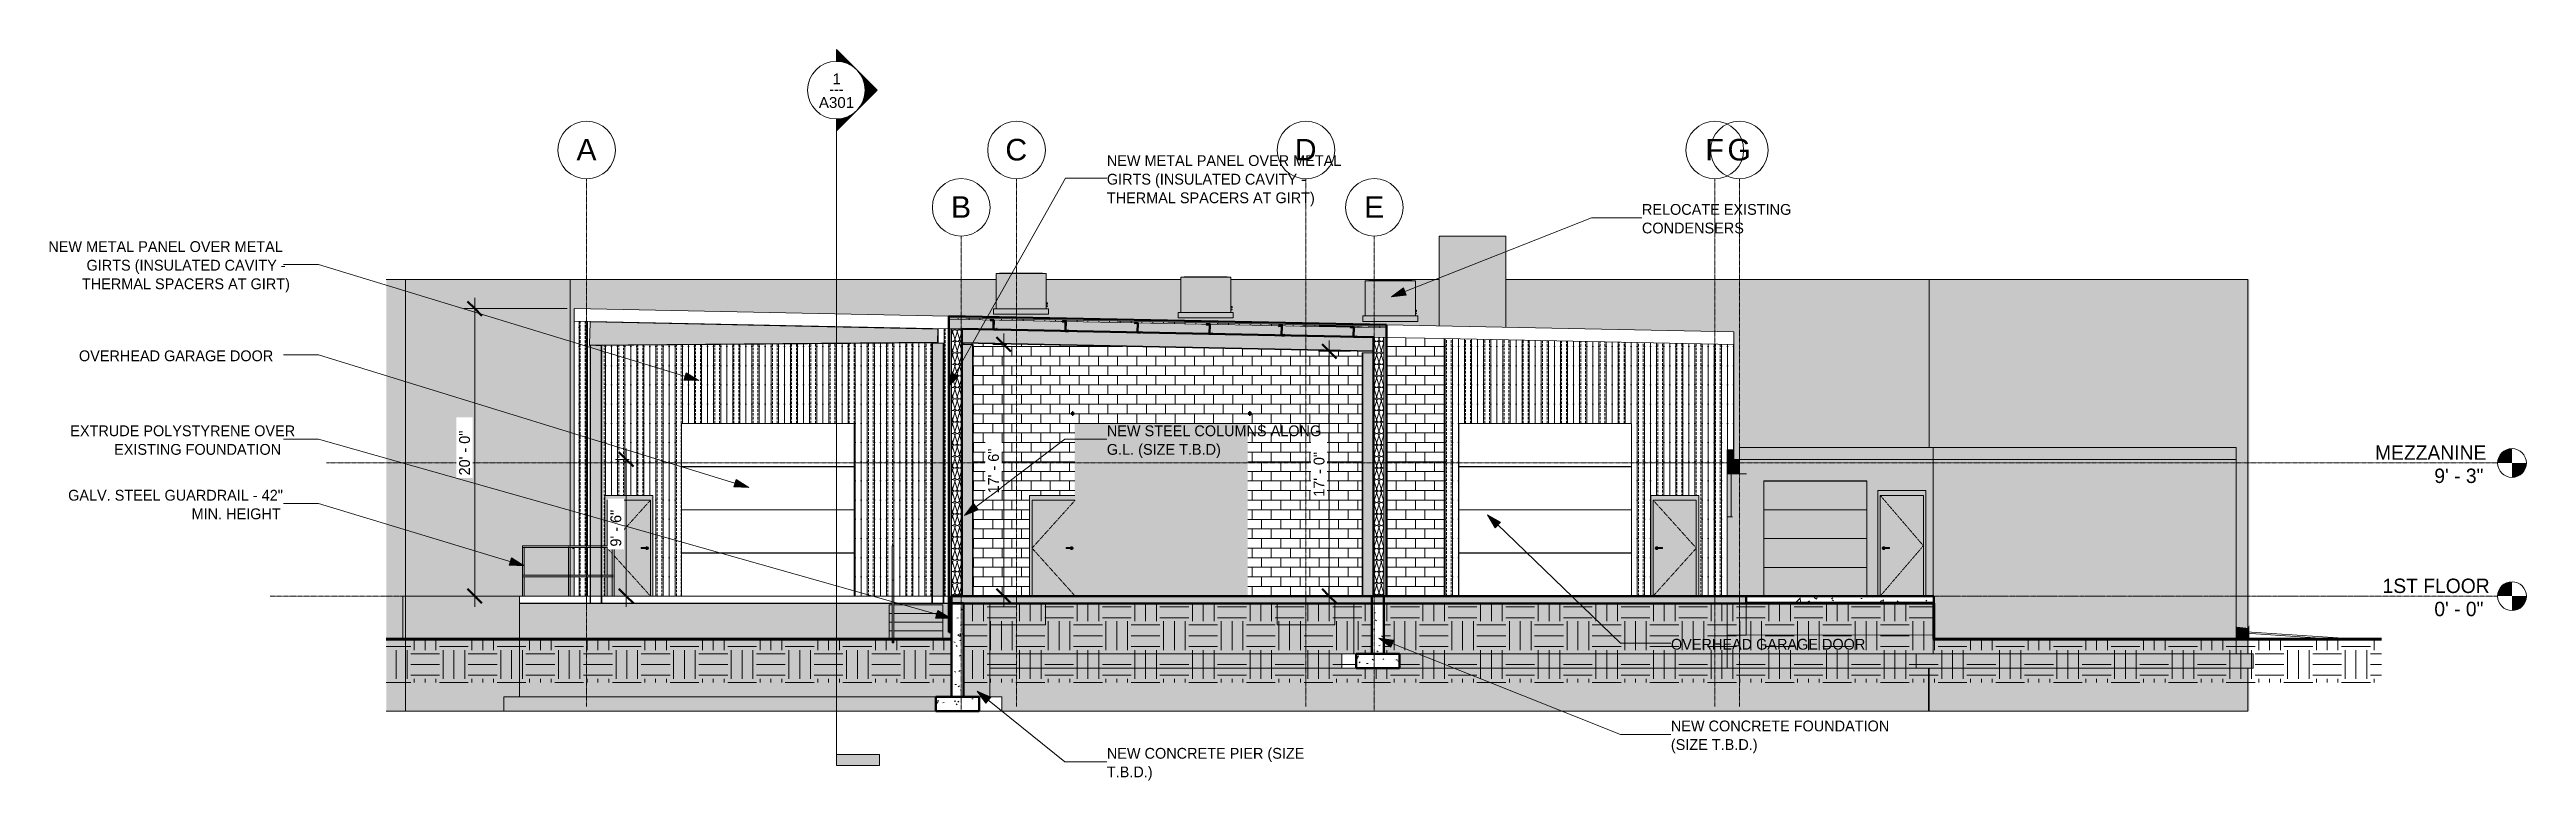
# Model space of a CAD drawing. Header units: inches. Extents: x -12040 to -7983, y -201 to 456.
# Drawn here: x -10045 to -7983, y -154 to 456 of the extents above; entities that cross this region are included whole.
import ezdxf

# ---------------------------------------------------------------- set-up
doc = ezdxf.new("R2010")
doc.units = ezdxf.units.IN
doc.header["$MEASUREMENT"] = 0
for name, pattern in [('Aligning Line 1_8_', [0.25, 0.125, -0.125]), ('Dash 1_16_', [0.125, 0.0625, -0.0625]), ('Grid Line 1_2_', [0.875, 0.5, -0.125, 0.125, -0.125])]:
    doc.linetypes.add(name, pattern=pattern)
for name, color, linetype, lineweight in [('A-ANNO-DIMS', 211, 'Continuous', 9), ('A-ANNO-DIMS-96', 211, 'Continuous', 9), ('A-DOOR', 31, 'Continuous', 13), ('A-DOOR-1', 163, 'Continuous', 13), ('A-DOOR-2', 10, 'Continuous', 13), ('A-DOOR-3', 173, 'Dash 1_16_', 9), ('A-DOOR-4', 173, 'Continuous', 9), ('A-DOOR-5', 31, 'Continuous', 9), ('A-DOOR-6', 31, 'Dash 1_16_', 9), ('A-DOOR-7', 31, 'Continuous', 50), ('A-DOOR-FRAM', 31, 'Continuous', 13), ('A-DOOR-FRAM-1', 10, 'Continuous', 13), ('A-DOOR-FRAM-2', 173, 'Continuous', 9), ('A-DOOR-FRAM-3', 31, 'Continuous', 9), ('A-FLOR', 192, 'Continuous', 13), ('A-FLOR-2', 254, 'Continuous', 13), ('A-FLOR-3', 163, 'Continuous', 13), ('A-FLOR-4', 90, 'Continuous', 13), ('A-FLOR-5', 192, 'Continuous', 50), ('A-FLOR-HRAL', 11, 'Continuous', 9), ('A-FLOR-LEVL', 51, 'Continuous', 9), ('A-FLOR-LEVL-1', 51, 'Grid Line 1_2_', 9), ('A-FLOR-PATT-1', 8, 'Continuous', 9), ('A-GENM', 5, 'Continuous', 9), ('A-GENM-1', 5, 'Continuous', 50), ('A-ROOF', 132, 'Continuous', 13), ('A-ROOF-3', 132, 'Continuous', 50), ('A-ROOF-4', 10, 'Continuous', 13), ('A-ROOF-5', 90, 'Continuous', 13), ('A-ROOF-6', 163, 'Continuous', 13), ('A-ROOF-PATT-1', 132, 'Continuous', 9), ('A-WALL', 113, 'Continuous', 13), ('A-WALL-1', 10, 'Continuous', 13), ('A-WALL-3', 163, 'Continuous', 13), ('A-WALL-4', 254, 'Continuous', 13), ('A-WALL-5', 113, 'Continuous', 50), ('A-WALL-PATT-1', 10, 'Continuous', 13), ('A-WALL-PATT-2', 7, 'Continuous', 9), ('A-WALL-PATT-3', 111, 'Continuous', 9), ('C-TOPO', 7, 'Continuous', 9), ('C-TOPO-1', 7, 'Continuous', 140), ('C-TOPO-2', 253, 'Continuous', 9), ('C-TOPO-4', 9, 'Continuous', 9), ('G-ANNO-SYMB', 111, 'Aligning Line 1_8_', 9), ('G-ANNO-SYMB-1', 111, 'Continuous', 9), ('G-ANNO-TEXT', 231, 'Continuous', 9), ('M-EQPM', 50, 'Continuous', 9), ('S-BEAM', 12, 'Continuous', 13), ('S-BEAM-1', 173, 'Continuous', 9), ('S-BEAM-4', 12, 'Continuous', 9), ('S-BEAM-5', 12, 'Continuous', 50), ('S-BEAM-6', 50, 'Continuous', 9), ('S-COLS', 52, 'Continuous', 13), ('S-COLS-2', 173, 'Continuous', 9), ('S-COLS-3', 52, 'Continuous', 9), ('S-COLS-4', 90, 'Continuous', 13), ('S-FNDN', 32, 'Continuous', 13), ('S-FNDN-2', 153, 'Continuous', 50), ('S-FNDN-3', 253, 'Continuous', 9), ('S-FNDN-4', 163, 'Continuous', 13), ('S-FNDN-5', 254, 'Continuous', 13), ('S-FNDN-6', 32, 'Continuous', 9), ('S-FNDN-7', 32, 'Continuous', 50), ('S-FNDN-8', 90, 'Continuous', 13), ('S-GRID-1', 1, 'Grid Line 1_2_', 9), ('S-GRID-IDEN', 1, 'Continuous', 9), ('S-STRS', 31, 'Continuous', 9)]:
    doc.layers.add(name, color=color, linetype=linetype, lineweight=lineweight)
doc.styles.add('Arial', font='arial.ttf', dxfattribs={"height": 18})
doc.styles.add('Arial_1', font='arial.ttf', dxfattribs={"height": 9})
doc.styles.add('Century Gothic', font='ufonts.com_century-gothic.ttf', dxfattribs={"height": 12})
doc.styles.add('Century Gothic_1', font='ufonts.com_century-gothic.ttf', dxfattribs={"height": 9})
doc.dimstyles.new('OD__1__Tol__', dxfattribs={"dimscale": 12, "dimtxt": 9.397514, "dimasz": 1, "dimexe": 0.75, "dimexo": 0.5, "dimgap": 0.125, "dimtad": 1, "dimdec": 0, "dimzin": 3, "dimdsep": 46, "dimlunit": 4, "dimtxsty": 'Century Gothic_1', "dimblk1": 'OBLIQUE', "dimblk2": 'OBLIQUE', "dimsah": 1, "dimcen": 0.09, "dimdle": 0.75, "dimazin": 0, "dimtfac": 1, "dimtdec": 4, "dimtix": 1, "dimtmove": 0, "dimatfit": 3, "dimfxl": 1, "dimtvp": 1, "dimtfill": 1, "dimfrac": 2, "dimtolj": 1, "dimtzin": 0, "dimarcsym": 2})
pattern_1 = [(0, (-8928.57, 126), (24, 24), [24, -24]), (0, (-8928.57, 135), (24, 24), [24, -24]), (0, (-8928.57, 144), (24, 24), [24, -24]), (90, (-8925.57, 147), (-24, 24), [24, -24]), (90, (-8916.57, 147), (-24, 24), [24, -24]), (90, (-8907.57, 147), (-24, 24), [24, -24])]
pattern_2 = [(50, (-8928.57, 126), (27.5427, -2.4099), [2.88, -31.68]), (355, (-8928.57, 126), (-5.3278, 28.8843), [2.304, -25.344]), (100.451, (-8926.276, 125.8), (22.2153, 26.474), [2.448, -26.924]), (46.184, (-8928.57, 133.68), (40.9819, -6.3564), [4.32, -47.52]), (96.636, (-8925.156, 133.15), (35.8907, 37.4062), [3.671, -40.386]), (351.184, (-8928.57, 133.68), (35.891, 37.4062), [3.456, -38.016]), (21, (-8924.73, 131.76), (22.921, -15.4607), [2.88, -31.68]), (326, (-8924.73, 131.76), (9.3435, 27.8457), [2.304, -25.344]), (71.451, (-8922.82, 130.472), (32.2648, 12.3844), [2.448, -26.924]), (37.5, (-8928.571, 126), (0.46686, 12.7827), [1.267, -23.77, 1.267, -24.461, -25.44]), (37.5, (-8928.571, 126), (0.46686, 12.7827), [-50.765, 1.267, -24.173]), (7.5, (-8928.571, 126), (10.1016, 15.1451), [1.267, -13.402, 1.267, -23.194, -9.696]), (7.5, (-8928.571, 126), (10.1016, 15.1451), [-39.13, 1.267, -8.429]), (327.5, (-8937.134, 126), (20.49916, -0.86578), [1.267, -8.333, 1.267, -28.685, -39.744]), (327.5, (-8937.134, 126), (20.49916, -0.86578), [-39.552, 1.267, -38.477]), (317.5, (-8940.974, 126), (22.3948, 3.8443), [1.267, -11.213, 1.267, -18.624, -28.224]), (317.5, (-8940.974, 126), (22.3948, 3.8443), [-32.371, 1.267, -26.957])]
pattern_3 = [(161.57, (-8928.0911, 126.48), (-3.8399538, -1.54e-05), [0, -27.322, 3.034, 0]), (18.43, (-8929.0511, 126.48), (-3.8399538, 1.54e-05), [0, -27.322, 3.034, 0]), (108.43, (-8928.0911, 126.48), (1.919622, -9.6005246), [9.106, -21.25]), (71.57, (-8929.0511, 126.48), (1.919622, 9.6005246), [9.106, -21.25])]
pattern_4 = [(90, (-9278.313, 0), (-16, 1e-15), [16, 0, 0, 0]), (90, (-9284.313, 0), (-16, 1e-15), [16, 0, 0, 0]), (90, (-9283.313, 0), (-16, 1e-15), [2.143, -13.857]), (90, (-9289.313, 0), (-16, 1e-15), [16, 0, 0, 0]), (90, (-9283.313, 3.214), (-16, 1e-15), [2.143, -13.857]), (90, (-9283.313, 6.429), (-16, 1e-15), [2.143, -13.857]), (90, (-9283.313, 9.643), (-16, 1e-15), [2.143, -13.857]), (90, (-9283.313, 12.857), (-16, 1e-15), [2.143, -13.857]), (90, (-9279.313, 0), (-16, 1e-15), [2.143, -13.857]), (90, (-9279.313, 3.214), (-16, 1e-15), [2.143, -13.857]), (90, (-9279.313, 6.429), (-16, 1e-15), [2.143, -13.857]), (90, (-9279.313, 9.643), (-16, 1e-15), [2.143, -13.857]), (90, (-9279.313, 12.857), (-16, 1e-15), [2.143, -13.857])]
pattern_5 = [(0, (-8928.571, 126), (0, 4.798), []), (315, (-8928.571, 126), (4.798427, 0), [6.786, -6.786]), (45, (-8928.571, 126), (4.798427, 0), [6.786, -6.786])]

msp = doc.modelspace()

# ---------------------------------------------------------------- texts
at = {"layer": 'A-FLOR-LEVL', "char_height": 12, "attachment_point": 1, "style": 'Century Gothic'}
for s, insert, width in [('MEZZANINE', (-8108.7, 125.6), 109.989), ('9\' - 3"', (-8059.3, 106.3), 50.904), ('1ST FLOOR', (-8102.4, 14.6), 102.414), ('0\' - 0"', (-8059.3, -4.7), 50.904)]:
    msp.add_mtext(s, dxfattribs=dict(at, insert=insert, width=width))
at = {"layer": 'G-ANNO-SYMB-1', "char_height": 9, "attachment_point": 1}
for s, insert, width, style in [('1', (-9393.3, 435.6), 8.484, 'Arial_1'), ('A301', (-9404.6, 415.9), 35.754, 'Arial_1'), ('---', (-9396, 427.1), 15.453, 'Century Gothic_1')]:
    msp.add_mtext(s, dxfattribs=dict(at, insert=insert, width=width, style=style))
at = {"layer": 'G-ANNO-TEXT', "char_height": 9, "attachment_point": 1, "style": 'Century Gothic_1'}
for s, insert, width in [('GIRTS (INSULATED CAVITY -', (-9164.8, 352), 198.768), ('NEW METAL PANEL OVER METAL', (-9164.8, 367.5), 237.249), ('THERMAL SPACERS AT GIRT)', (-9164.8, 336.5), 203.313), ('CONDENSERS', (-8719.2, 311.3), 101.202), ('RELOCATE EXISTING', (-8719.2, 326.8), 146.046), ('NEW METAL PANEL OVER METAL', (-10046.3, 295.8), 237.249), ('GIRTS (INSULATED CAVITY -', (-10014.5, 280.3), 198.768), ('THERMAL SPACERS AT GIRT)', (-10018.3, 264.8), 203.313), ('OVERHEAD GARAGE DOOR', (-10020.8, 204.8), 206.343), ('EXTRUDE POLYSTYRENE OVER', (-10028, 142.3), 215.13), ('EXISTING FOUNDATION', (-9991.5, 126.8), 170.892), ('G.L. (SIZE T.B.D)', (-9164.8, 126.8), 111.201), ('GALV. STEEL GUARDRAIL - 42"', (-10029.8, 88.6), 217.251), ('MIN. HEIGHT', (-9927, 73.1), 92.718), ('OVERHEAD GARAGE DOOR', (-8695, -35.6), 206.343), ('(SIZE T.B.D.)', (-8695.1, -119.2), 82.113), ('NEW CONCRETE FOUNDATION', (-8695.1, -103.7), 226.644), ('T.B.D.)', (-9164.8, -142), 45.147), ('NEW CONCRETE PIER (SIZE', (-9164.8, -126.5), 193.011)]:
    msp.add_mtext(s, dxfattribs=dict(at, insert=insert, width=width))
at = {"layer": 'S-GRID-IDEN', "char_height": 18, "attachment_point": 1, "style": 'Arial'}
for s, insert, width in [('A', (-9606.5, 381.1), 20.301), ('C', (-9249.3, 381.1), 22.119), ('D', (-9008.3, 381.1), 22.119), ('F', (-8666.4, 381.1), 18.786), ('G', (-8648, 381.1), 23.937), ('B', (-9294.6, 333.3), 20.301), ('E', (-8950.6, 333.3), 20.301)]:
    msp.add_mtext(s, dxfattribs=dict(at, insert=insert, width=width))

# ---------------------------------------------------------------- blocks, each defined once
blk = doc.blocks.new('Door-Passage-Single-Flush - 36_ x 84_-1370570-BUILDING SECTION - NORTH_SOUTH - LOOKING EAST - _REPAIR GARAGE')
at = {"layer": 'A-DOOR-2'}
h = blk.add_hatch(color=256, dxfattribs=at)
h.paths.add_polyline_path([(-10683.2, 0.1), (-10647.2, 0.1), (-10647.2, 84), (-10683.2, 84), (-10683.2, 4.5)], flags=0)
h.paths.add_polyline_path([(-10680.4, 38.8), (-10680.7, 38.9), (-10680.9, 39), (-10681.2, 39.2), (-10681.4, 39.4), (-10681.5, 39.7), (-10681.5, 40), (-10681.5, 40.3), (-10681.4, 40.6), (-10681.1, 40.9), (-10680.9, 41), (-10680.7, 41.1), (-10680.4, 41.2), (-10680, 41.1), (-10679.8, 41), (-10679.5, 40.8), (-10679.3, 40.6), (-10679.2, 40.4), (-10675.5, 40.4), (-10675.5, 39.6), (-10679.2, 39.6), (-10679.3, 39.4), (-10679.5, 39.2), (-10679.8, 39), (-10680, 38.9)], flags=0)
h = blk.add_hatch(color=256, dxfattribs=at)
h.paths.add_polyline_path([(-10680.4, 38.8), (-10680, 38.9), (-10679.8, 39), (-10679.5, 39.2), (-10679.3, 39.4), (-10679.3, 39.6), (-10679.7, 39.6), (-10680, 40), (-10679.7, 40.4), (-10679.2, 40.4), (-10679.3, 40.6), (-10679.5, 40.8), (-10679.8, 41), (-10680, 41.1), (-10680.4, 41.2), (-10680.7, 41.1), (-10680.9, 41), (-10681.2, 40.8), (-10681.4, 40.6), (-10681.5, 40.3), (-10681.5, 40), (-10681.5, 39.7), (-10681.4, 39.4), (-10681.1, 39.1), (-10680.9, 39), (-10680.7, 38.9)], flags=0)
h.paths.add_polyline_path([(-10679.7, 39.6), (-10680, 39.6), (-10680.4, 39.6), (-10680.5, 39.7), (-10680.6, 39.8), (-10680.6, 40.2), (-10680.4, 40.4), (-10680.2, 40.4), (-10679.9, 40.3), (-10679.7, 40.3), (-10680, 40), (-10679.7, 39.6)], flags=0)
h.paths.add_polyline_path([(-10679.7, 39.8), (-10679.7, 40.1), (-10679.7, 40), (-10679.7, 39.9)], flags=0)
h = blk.add_hatch(color=256, dxfattribs=at)
h.paths.add_polyline_path([(-10679.9, 40), (-10679.7, 40), (-10679.7, 40.3), (-10679.7, 40.3), (-10680, 40), (-10679.9, 40)], flags=0)
h.paths.add_polyline_path([(-10680.5, 40), (-10680, 40), (-10679.7, 40.4), (-10680, 40.4), (-10680.3, 40.4), (-10680.5, 40.3), (-10680.6, 40.2), (-10680.6, 40), (-10680.5, 40)], flags=0)
h = blk.add_hatch(color=256, dxfattribs=at)
h.paths.add_polyline_path([(-10680.3, 39.6), (-10679.9, 39.7), (-10679.7, 39.7), (-10680, 40), (-10680.6, 40), (-10680.5, 39.7), (-10680.4, 39.6), (-10680.3, 39.6)], flags=0)
h.paths.add_polyline_path([(-10679.7, 39.6), (-10679.7, 39.9), (-10679.7, 40), (-10680, 40), (-10679.7, 39.7)], flags=0)
for points in [[(-10677.9, 40), (-10675.5, 40), (-10675.5, 40.4), (-10679.7, 40.4), (-10679.7, 40)], [(-10675.5, 39.6), (-10675.5, 40), (-10679.7, 40), (-10679.7, 39.6), (-10677.9, 39.6)]]:
    blk.add_hatch(color=256, dxfattribs=at).paths.add_polyline_path(points, flags=0)
at = {"layer": 'A-DOOR-FRAM-1'}
blk.add_hatch(color=256, dxfattribs=at).paths.add_polyline_path([(-10685.2, 0.1), (-10683.2, 0.1), (-10683.2, 84), (-10647.2, 84), (-10647.2, 0.1), (-10645.2, 0.1), (-10645.2, 88), (-10685.2, 88), (-10685.2, 3.7)], flags=0)
at = {"layer": 'A-DOOR-3'}
for p, q in [((-10683.2, 84), (-10647.2, 42)), ((-10647.2, 42), (-10683.1, 0.1))]:
    blk.add_line(p, q, dxfattribs=at)
at = {"layer": 'A-DOOR-4'}
for p, q in [((-10683.2, 84), (-10683.2, 0.1)), ((-10647.2, 84), (-10683.2, 84)), ((-10647.2, 0.1), (-10647.2, 84)), ((-10675.5, 40.4), (-10679.7, 40.4)), ((-10679.7, 39.6), (-10675.5, 39.6)), ((-10675.5, 40.4), (-10675.5, 40)), ((-10675.5, 40), (-10675.5, 39.6))]:
    blk.add_line(p, q, dxfattribs=at)
at = {"layer": 'A-DOOR-4', "flags": 128}
for points in [[(-10679.7, 40.4), (-10679.7, 40.4), (-10679.7, 40.4), (-10679.7, 40.4), (-10679.8, 40.4), (-10679.8, 40.4), (-10679.8, 40.4), (-10679.8, 40.4), (-10679.8, 40.4), (-10679.9, 40.4), (-10679.9, 40.4), (-10679.9, 40.4), (-10679.9, 40.4), (-10680, 40.4), (-10680, 40.4), (-10680, 40.4), (-10680, 40.4), (-10680, 40.4), (-10680.1, 40.4), (-10680.1, 40.4), (-10680.1, 40.4), (-10680.1, 40.4), (-10680.1, 40.4), (-10680.1, 40.4), (-10680.1, 40.4), (-10680.2, 40.4), (-10680.2, 40.4), (-10680.2, 40.4), (-10680.2, 40.4), (-10680.2, 40.4), (-10680.2, 40.4), (-10680.2, 40.4), (-10680.2, 40.4), (-10680.2, 40.4), (-10680.2, 40.4), (-10680.2, 40.4), (-10680.3, 40.4), (-10680.3, 40.4), (-10680.3, 40.4), (-10680.3, 40.4)], [(-10680.3, 39.6), (-10680.3, 39.6), (-10680.3, 39.6), (-10680.3, 39.6), (-10680.2, 39.6), (-10680.2, 39.6), (-10680.2, 39.6), (-10680.2, 39.6), (-10680.2, 39.6), (-10680.2, 39.6), (-10680.2, 39.6), (-10680.2, 39.6), (-10680.2, 39.6), (-10680.2, 39.6), (-10680.2, 39.6), (-10680.2, 39.6), (-10680.1, 39.6), (-10680.1, 39.6), (-10680.1, 39.6), (-10680.1, 39.6), (-10680.1, 39.6), (-10680.1, 39.6), (-10680, 39.6), (-10680, 39.6), (-10680, 39.6), (-10680, 39.6), (-10680, 39.6), (-10679.9, 39.6), (-10679.9, 39.6), (-10679.9, 39.6), (-10679.9, 39.6), (-10679.9, 39.6), (-10679.8, 39.6), (-10679.8, 39.6), (-10679.8, 39.6), (-10679.8, 39.6), (-10679.7, 39.6), (-10679.7, 39.6), (-10679.7, 39.6), (-10679.7, 39.6), (-10679.7, 39.6)]]:
    blk.add_lwpolyline(points, dxfattribs=at)
at = {"layer": 'A-DOOR-4'}
for centre, radius, start, end in [((-10680.4, 40), 1.18, 19.6343, 180), ((-10680.4, 40), 1.18, 180, 340.4367), ((-10680.3, 40), 0.394, 150, 180), ((-10680.3, 40), 0.394, 180, 210), ((-10680.3, 40), 0.394, 90, 105), ((-10680.3, 40), 0.394, 255, 270)]:
    blk.add_arc(centre, radius, start, end, dxfattribs=at)
at = {"layer": 'A-DOOR-FRAM-2'}
for p, q in [((-10683.2, 0.1), (-10683.2, 84)), ((-10683.2, 84), (-10647.2, 84)), ((-10647.2, 0.1), (-10647.2, 84))]:
    blk.add_line(p, q, dxfattribs=at)
blk = doc.blocks.new('Door-Sectional_DesignersChoice_Amarr - 7_x8_-1261150-BUILDING SECTION - NORTH_SOUTH - LOOKING EAST - _REPAIR GARAGE')
at = {"layer": 'A-DOOR-2'}
for points in [[(-10780.1, 95.9), (-10694.2, 95.9), (-10694.2, 96), (-10780.2, 96), (-10780.2, 95.9)], [(-10780.2, 72), (-10694.2, 72), (-10694.2, 95.9), (-10780.2, 95.9)], [(-10780.2, 71.9), (-10694.2, 71.9), (-10694.2, 72), (-10780.2, 72)], [(-10780.2, 48), (-10694.2, 48), (-10694.2, 71.9), (-10780.2, 71.9), (-10780.2, 66)], [(-10780.2, 47.9), (-10694.2, 47.9), (-10694.2, 48), (-10780.2, 48)], [(-10780.2, 24), (-10694.2, 24), (-10694.2, 47.9), (-10780.2, 47.9)], [(-10780.2, 23.9), (-10694.2, 23.9), (-10694.2, 24), (-10780.2, 24)], [(-10780.2, 0), (-10756.1, 0), (-10756.1, 0.1), (-10694.2, 0.1), (-10694.2, 23.9), (-10780.2, 23.9), (-10780.2, 0.1)]]:
    blk.add_hatch(color=256, dxfattribs=at).paths.add_polyline_path(points, flags=0)
at = {"layer": 'A-DOOR-1'}
for p, q in [((-10694.2, 95.9), (-10780.2, 95.9)), ((-10780.2, 72), (-10694.2, 72)), ((-10694.2, 71.9), (-10780.2, 71.9)), ((-10780.2, 48), (-10694.2, 48)), ((-10694.2, 47.9), (-10780.2, 47.9)), ((-10780.2, 24), (-10694.2, 24)), ((-10694.2, 23.9), (-10780.2, 23.9))]:
    blk.add_line(p, q, dxfattribs=at)
blk = doc.blocks.new('Conc Beam - Conc Beam-1196117-BUILDING SECTION - NORTH_SOUTH - LOOKING EAST - _REPAIR GARAGE')
at = {"layer": 'S-BEAM-6'}
blk.add_hatch(color=256, dxfattribs=at).paths.add_polyline_path([(-10802.2, 102), (-10800.4, 102), (-10800.4, 114), (-10810.5, 114), (-10810.5, 102), (-10803.9, 102)], flags=0)
at = {"layer": 'S-BEAM-1'}
for p, q in [((-10800.4, 114), (-10810.5, 114)), ((-10810.5, 102), (-10807.4, 102))]:
    blk.add_line(p, q, dxfattribs=at)
blk = doc.blocks.new('Walls 1 - Walls 1-1277454-BUILDING SECTION - NORTH_SOUTH - LOOKING EAST - _REPAIR GARAGE')
at = {"layer": 'A-WALL-1'}
h = blk.add_hatch(color=256, dxfattribs=at)
h.paths.add_polyline_path([(-11927.3, -96), (-11911.2, -96), (-11911.2, -72), (-11927.3, -72)], flags=0)
h.paths.add_polyline_path([(-11927.3, -36), (-11911.2, -36), (-11911.2, 264), (-11927.3, 264), (-11927.3, 70.2)], flags=0)
h = blk.add_hatch(color=256, dxfattribs=at)
h.paths.add_polyline_path([(-11911.2, -96), (-11829.4, -96), (-11829.4, -84), (-11816.4, -84), (-11816.4, -72), (-11911.2, -72)], flags=0)
h.paths.add_polyline_path([(-11911.2, 0), (-11813.9, 0), (-11813.9, 41.4), (-11813.7, 41.7), (-11813.7, 41.8), (-11813.5, 41.9), (-11813.3, 42), (-11813.1, 42), (-11774.1, 42), (-11774.1, 264), (-11911.2, 264), (-11911.2, 70.2)], flags=0)
h.paths.add_polyline_path([(-11812.4, 0), (-11775.6, 0), (-11775.6, 16), (-11812.4, 16), (-11812.4, 2.2)], flags=0)
h.paths.add_polyline_path([(-11812.4, 17.5), (-11775.6, 17.5), (-11775.6, 40.5), (-11812.4, 40.5), (-11812.4, 18.2)], flags=0)
h = blk.add_hatch(color=256, dxfattribs=at)
h.paths.add_polyline_path([(-10643, -96), (-10642.4, -96), (-10642.4, -72), (-10643, -72)], flags=0)
h.paths.add_polyline_path([(-10642.4, 124), (-10642.4, 264), (-10643, 264), (-10643, 124)], flags=0)
h = blk.add_hatch(color=256, dxfattribs=at)
h.paths.add_polyline_path([(-10638.4, -96), (-10376.9, -96), (-10376.9, -72), (-10642.4, -72), (-10642.4, -96)], flags=0)
h.paths.add_polyline_path([(-10376.9, -26.6), (-10376.9, 264), (-10642.4, 264), (-10642.4, 124), (-10386.8, 124), (-10386.8, -25.5), (-10385.3, -25.7)], flags=0)
h = blk.add_hatch(color=256, dxfattribs=at)
h.paths.add_polyline_path([(-10375.7, -96), (-10375.7, -72), (-10376.9, -72), (-10376.9, -96)], flags=0)
h.paths.add_polyline_path([(-10376.9, -26.6), (-10375.7, -23.7), (-10375.7, 264), (-10376.9, 264), (-10376.9, -25.7)], flags=0)
for points in [[(-11911.2, -72), (-11911.2, -36), (-11927.3, -36), (-11927.3, -72)], [(-11911.2, -72), (-11816.4, -72), (-11816.4, -36), (-11911.2, -36), (-11911.2, -57.8)], [(-10376.9, -31), (-10376.9, -29.8), (-10386.8, -29.2), (-10386.8, -30.3)], [(-10375.7, -31), (-10375.7, -29.9), (-10376.9, -29.8), (-10376.9, -31), (-10376.4, -31)], [(-11369.6, -72), (-10643, -72), (-10643, -60), (-11424.6, -60), (-11424.6, -72)], [(-10642.4, -72), (-10642.4, -60), (-10643, -60), (-10643, -72)], [(-11414.6, -96), (-10643, -96), (-10643, -72), (-11424.6, -72), (-11424.6, -84), (-11414.6, -84)]]:
    blk.add_hatch(color=256, dxfattribs=at).paths.add_polyline_path(points, flags=0)
h = blk.add_hatch(color=256, dxfattribs=at)
h.paths.add_polyline_path([(-10604.9, -72), (-10376.9, -72), (-10376.9, -60), (-10642.4, -60), (-10642.4, -72), (-10619.7, -72)], flags=0)
h.paths.add_polyline_path([(-10386.8, -48), (-10376.9, -48), (-10376.9, -36), (-10386.8, -36)], flags=0)
h = blk.add_hatch(color=256, dxfattribs=at)
h.paths.add_polyline_path([(-10376.9, -36), (-10376.9, -31), (-10386.8, -30.3), (-10386.8, -36)], flags=0)
h.paths.add_polyline_path([(-10376.9, -29.8), (-10376.9, -26.6), (-10386.8, -25.5), (-10386.8, -29.2)], flags=0)
h = blk.add_hatch(color=256, dxfattribs=at)
h.paths.add_polyline_path([(-10376.4, -36), (-10375.7, -36), (-10375.7, -31), (-10376.9, -31), (-10376.9, -36)], flags=0)
h.paths.add_polyline_path([(-10375.7, -29.9), (-10375.7, -23.7), (-10376.9, -26.6), (-10376.9, -29.8), (-10376.4, -29.9)], flags=0)
h = blk.add_hatch(color=256, dxfattribs=at)
h.paths.add_polyline_path([(-10376.9, -72), (-10375.7, -72), (-10375.7, -60), (-10376.9, -60)], flags=0)
h.paths.add_polyline_path([(-10376.5, -48), (-10375.7, -48), (-10375.7, -36), (-10376.9, -36), (-10376.9, -48)], flags=0)
blk.add_line((-10376.9, -31), (-10376.9, -29.8), dxfattribs=at)
at = {"layer": 'A-WALL-3'}
for p, q in [((-11927.3, 264), (-11911.2, 264)), ((-11911.2, 264), (-11774.1, 264)), ((-11911.2, 264), (-11911.2, -36)), ((-11774.1, 42), (-11774.1, 264)), ((-10643, 264), (-10642.4, 264)), ((-10642.4, 264), (-10376.9, 264)), ((-10642.4, 124), (-10642.4, 264)), ((-10376.9, -26.6), (-10376.9, 264)), ((-11911.2, -72), (-11911.2, -96)), ((-10643, -96), (-10643, -72)), ((-10642.4, -96), (-10642.4, -72)), ((-10376.9, -96), (-10376.9, -72)), ((-11911.2, -96), (-11927.3, -96)), ((-11829.4, -96), (-11911.2, -96)), ((-10643, -96), (-11414.6, -96)), ((-10642.4, -96), (-10643, -96)), ((-10376.9, -96), (-10642.4, -96))]:
    blk.add_line(p, q, dxfattribs=at)
at = {"layer": 'A-WALL-4'}
for p, q in [((-11911.2, -36), (-11911.2, -72)), ((-10376.9, -26.9), (-10376.9, -26.6)), ((-10376.9, -29.8), (-10376.9, -26.9)), ((-10376.9, -36), (-10376.9, -31)), ((-10376.9, -48), (-10376.9, -36)), ((-10643, -72), (-10643, -60)), ((-10642.4, -72), (-10642.4, -60)), ((-10376.9, -72), (-10376.9, -60))]:
    blk.add_line(p, q, dxfattribs=at)
blk = doc.blocks.new('Parking_Stall_Multiple - 9x18-1326571-BUILDING SECTION - NORTH_SOUTH - LOOKING EAST - _REPAIR GARAGE')
at = {"layer": 'A-GENM'}
h = blk.add_hatch(color=256, dxfattribs=at)
h.paths.add_polyline_path([(-10753.1, -0.1), (-10753.1, 0.1), (-10756.1, 0.1), (-10756.1, -0.1)], flags=0)
h.paths.add_polyline_path([(-10648.1, -0.1), (-10645.1, -0.1), (-10645.1, 0.1), (-10648.1, 0.1)], flags=0)
blk.add_hatch(color=256, dxfattribs=at).paths.add_polyline_path([(-10681.1, 0), (-10648.1, 0), (-10648.1, 0.1), (-10753.1, 0.1), (-10753.1, 0)], flags=0)
blk.add_line((-10753.1, 0.1), (-10648.1, 0.1), dxfattribs=at)
at = {"layer": 'A-GENM-1'}
for p, q in [((-10753.1, 0.1), (-10756.1, 0.1)), ((-10756.1, 0.1), (-10756.1, -0.1)), ((-10753.1, -0.1), (-10753.1, 0.1)), ((-10645.1, 0.1), (-10648.1, 0.1)), ((-10648.1, 0.1), (-10648.1, -0.1)), ((-10645.1, -0.1), (-10645.1, 0.1)), ((-10756.1, -0.1), (-10753.1, -0.1)), ((-10648.1, -0.1), (-10645.1, -0.1))]:
    blk.add_line(p, q, dxfattribs=at)
blk = doc.blocks.new('Door-Sectional_DesignersChoice_Amarr - 16_x8_-1344022-BUILDING SECTION - NORTH_SOUTH - LOOKING EAST - _REPAIR GARAGE')
at = {"layer": 'A-DOOR'}
for p, q in [((-11537.5, 143.9), (-11681.5, 143.9)), ((-11681.5, 108), (-11537.5, 108)), ((-11537.5, 107.9), (-11681.5, 107.9)), ((-11681.5, 72), (-11537.5, 72)), ((-11537.5, 71.9), (-11681.5, 71.9)), ((-11681.5, 36), (-11537.5, 36)), ((-11537.5, 35.9), (-11681.5, 35.9))]:
    blk.add_line(p, q, dxfattribs=at)
blk = doc.blocks.new('Door-Sectional_DesignersChoice_Amarr - 16_x8_-V1-BUILDING SECTION - NORTH_SOUTH - LOOKING EAST - _REPAIR GARAGE')
at = {"layer": 'A-DOOR'}
for p, q in [((-10890.2, 143.9), (-11034.2, 143.9)), ((-11034.2, 108), (-10890.2, 108)), ((-10890.2, 107.9), (-11034.2, 107.9)), ((-11034.2, 72), (-10890.2, 72)), ((-10890.2, 71.9), (-11034.2, 71.9)), ((-11034.2, 36), (-10890.2, 36)), ((-10890.2, 35.9), (-11034.2, 35.9))]:
    blk.add_line(p, q, dxfattribs=at)
blk = doc.blocks.new('Door-Sectional_DesignersChoice_Amarr - 16_x8_-V2-BUILDING SECTION - NORTH_SOUTH - LOOKING EAST - _REPAIR GARAGE')
at = {"layer": 'A-DOOR'}
for points in [[(-11355.2, 151.2), (-11355.2, 153.2), (-11356.2, 153.2), (-11356.2, 151.2)], [(-11207.6, 151.2), (-11207.6, 153.2), (-11208.6, 153.2), (-11208.6, 151.2)], [(-11353.9, 0), (-11209.9, 0), (-11209.9, 144), (-11353.9, 144), (-11353.9, 6.2)]]:
    blk.add_hatch(color=256, dxfattribs=at).paths.add_polyline_path(points, flags=0)
at = {"layer": 'A-DOOR-7'}
for p, q in [((-11356.2, 153.2), (-11356.2, 151.2)), ((-11355.2, 153.2), (-11356.2, 153.2)), ((-11356.2, 151.2), (-11355.2, 151.2)), ((-11355.2, 151.2), (-11355.2, 153.2)), ((-11208.6, 153.2), (-11208.6, 151.2)), ((-11207.6, 153.2), (-11208.6, 153.2)), ((-11208.6, 151.2), (-11207.6, 151.2)), ((-11207.6, 151.2), (-11207.6, 153.2))]:
    blk.add_line(p, q, dxfattribs=at)
blk = doc.blocks.new('Z-Girder - Z-Girder-1383075-BUILDING SECTION - NORTH_SOUTH - LOOKING EAST - _REPAIR GARAGE')
at = {"layer": 'S-BEAM-4'}
h = blk.add_hatch(color=256, dxfattribs=at)
h.paths.add_polyline_path([(-11421.5, 222.1), (-11421.5, 222.3), (-11421.7, 222.3), (-11421.6, 222.2)], flags=0)
h.paths.add_polyline_path([(-11419.1, 222.1), (-11418.6, 222.7), (-11418.7, 222.7), (-11419.2, 222.2), (-11421.5, 222.3), (-11421.5, 222.1)], flags=0)
h.paths.add_polyline_path([(-11421.5, 230.1), (-11421.6, 230.1), (-11424, 230.2), (-11424.5, 229.6), (-11424.4, 229.6), (-11423.9, 230.1), (-11421.6, 230)], flags=0)
h.paths.add_polyline_path([(-11421.4, 230), (-11421.5, 230.1), (-11421.5, 230)], flags=0)
h.paths.add_polyline_path([(-11421.7, 222.3), (-11421.6, 222.3), (-11421.4, 230), (-11421.5, 230)], flags=0)
at = {"layer": 'S-BEAM-5'}
for p, q in [((-11424, 230.2), (-11424.5, 229.6)), ((-11424.5, 229.6), (-11424.4, 229.6)), ((-11424.4, 229.6), (-11423.9, 230.1)), ((-11421.6, 230.1), (-11424, 230.2)), ((-11423.9, 230.1), (-11421.6, 230)), ((-11421.5, 230), (-11421.7, 222.3)), ((-11421.6, 222.3), (-11421.4, 230)), ((-11419.2, 222.2), (-11421.5, 222.3)), ((-11421.5, 222.1), (-11419.1, 222.1)), ((-11418.7, 222.7), (-11419.2, 222.2)), ((-11419.1, 222.1), (-11418.6, 222.7)), ((-11418.6, 222.7), (-11418.7, 222.7))]:
    blk.add_line(p, q, dxfattribs=at)
for centre, radius, start, end in [((-11421.6, 230), 0.188, 358.8458, 88.8458), ((-11421.6, 230), 0.0782, 358.8458, 86.7231), ((-11421.5, 222.3), 0.188, 184.4483, 262.9101), ((-11421.5, 222.3), 0.0782, 178.8458, 265.8034)]:
    blk.add_arc(centre, radius, start, end, dxfattribs=at)
blk = doc.blocks.new('Railing - Lapeyre - 1 1_2_ Post-1355937-BUILDING SECTION - NORTH_SOUTH - LOOKING EAST - _REPAIR GARAGE')
at = {"layer": 'A-FLOR-HRAL'}
h = blk.add_hatch(color=256, dxfattribs=at)
h.paths.add_polyline_path([(-11774.9, -0.1), (-11774.9, -0.1), (-11774.9, 16.8), (-11775.6, 16), (-11775.6, -0.1), (-11775.1, -0.1)], flags=0)
h.paths.add_polyline_path([(-11774.9, 16.8), (-11774.9, 41.2), (-11775.6, 40.5), (-11775.6, 17.5), (-11775, 16.9)], flags=0)
h = blk.add_hatch(color=256, dxfattribs=at)
h.paths.add_polyline_path([(-11774.7, -0.1), (-11774.1, -0.1), (-11774.2, 16), (-11774.9, 16.8), (-11774.9, -0.1)], flags=0)
h.paths.add_polyline_path([(-11774.9, 16.8), (-11774.1, 17.5), (-11774.2, 40.5), (-11774.9, 41.2), (-11774.9, 22.2)], flags=0)
for p, q in [((-11775.6, 41.2), (-11775.6, -0.1)), ((-11774.1, -0.1), (-11774.1, 41.2))]:
    blk.add_line(p, q, dxfattribs=at)
blk = doc.blocks.new('Railing - Lapeyre - 1 1_2_ Post-V3-BUILDING SECTION - NORTH_SOUTH - LOOKING EAST - _REPAIR GARAGE')
at = {"layer": 'A-FLOR-HRAL'}
h = blk.add_hatch(color=256, dxfattribs=at)
h.paths.add_polyline_path([(-11813.8, -0.1), (-11812.4, -0.1), (-11812.4, 16), (-11813.3, 16), (-11813.6, 16.2), (-11813.7, 16.3), (-11813.8, 16.5), (-11813.9, 16.7), (-11813.9, 16.6), (-11813.9, -0.1), (-11813.8, -0.1)], flags=0)
h.paths.add_polyline_path([(-11813.9, 16.8), (-11813.8, 17), (-11813.7, 17.2), (-11813.6, 17.3), (-11813.4, 17.4), (-11813.2, 17.5), (-11812.9, 17.5), (-11812.4, 17.5), (-11812.4, 40.5), (-11813.3, 40.5), (-11813.5, 40.6), (-11813.7, 40.8), (-11813.8, 40.9), (-11813.9, 41.1), (-11813.9, 41.1), (-11813.9, 16.9)], flags=0)
for p, q in [((-11813.9, 41.2), (-11813.9, -0.1)), ((-11812.4, 17.5), (-11812.4, 40.5)), ((-11812.4, -0.1), (-11812.4, 16))]:
    blk.add_line(p, q, dxfattribs=at)
blk = doc.blocks.new('Railing - Lapeyre - 1 1_2_ Post-V4-BUILDING SECTION - NORTH_SOUTH - LOOKING EAST - _REPAIR GARAGE')
at = {"layer": 'A-FLOR-HRAL'}
h = blk.add_hatch(color=256, dxfattribs=at)
h.paths.add_polyline_path([(-11738.4, -0.1), (-11738.4, -0.1), (-11738.4, 16.7), (-11739.1, 16), (-11739.1, -0.1), (-11738.6, -0.1)], flags=0)
h.paths.add_polyline_path([(-11738.4, 16.7), (-11738.4, 41.2), (-11739.1, 40.5), (-11739.1, 17.5), (-11738.5, 16.9)], flags=0)
blk.add_hatch(color=256, dxfattribs=at).paths.add_polyline_path([(-11738.2, -0.1), (-11737.6, -0.1), (-11737.7, 41.2), (-11738.4, 41.2), (-11738.4, -0.1)], flags=0)
for p, q in [((-11739.1, 41.2), (-11739.1, -0.1)), ((-11738.4, 41.2), (-11737.6, 41.2)), ((-11737.6, -0.1), (-11737.6, 41.2))]:
    blk.add_line(p, q, dxfattribs=at)
blk = doc.blocks.new('Railing - Railing-1339868-BUILDING SECTION - NORTH_SOUTH - LOOKING EAST - _REPAIR GARAGE')
at = {"layer": 'A-FLOR-HRAL'}
h = blk.add_hatch(color=256, dxfattribs=at)
h.paths.add_polyline_path([(-11813.9, 41.2), (-11757.6, 41.2), (-11757.6, 42), (-11813.3, 42), (-11813.5, 41.9), (-11813.7, 41.7), (-11813.8, 41.6), (-11813.9, 41.4)], flags=0)
h.paths.add_polyline_path([(-11738.4, 41.2), (-11738.4, 42), (-11747.7, 42), (-11747.7, 41.2), (-11739.1, 41.2)], flags=0)
h.paths.add_polyline_path([(-11757.1, 41.2), (-11748.2, 41.3), (-11748.2, 42), (-11757.1, 42), (-11757.1, 41.2)], flags=0)
h = blk.add_hatch(color=256, dxfattribs=at)
h.paths.add_polyline_path([(-11774.9, 41.2), (-11774.1, 40.5), (-11757.6, 40.5), (-11757.6, 41.2), (-11774.8, 41.2)], flags=0)
h.paths.add_polyline_path([(-11778, 40.5), (-11775.6, 40.5), (-11774.9, 41.2), (-11813.9, 41.2), (-11813.9, 41.1), (-11813.7, 40.8), (-11813.7, 40.7), (-11813.5, 40.6), (-11813.3, 40.5), (-11813.1, 40.5), (-11784.5, 40.5)], flags=0)
h.paths.add_polyline_path([(-11757.1, 40.5), (-11748.2, 40.5), (-11748.2, 41.2), (-11757.1, 41.2), (-11757.1, 40.5)], flags=0)
h.paths.add_polyline_path([(-11739.2, 40.5), (-11739.1, 40.5), (-11738.4, 41.2), (-11747.7, 41.2), (-11747.7, 40.5), (-11745.6, 40.5)], flags=0)
h = blk.add_hatch(color=256, dxfattribs=at)
h.paths.add_polyline_path([(-11774.9, 16.7), (-11757.6, 16.7), (-11757.6, 17.5), (-11774.2, 17.5), (-11774.8, 16.8)], flags=0)
h.paths.add_polyline_path([(-11813.9, 16.7), (-11774.9, 16.7), (-11775.6, 17.5), (-11813.3, 17.5), (-11813.5, 17.4), (-11813.7, 17.2), (-11813.8, 17.1), (-11813.9, 16.9)], flags=0)
h.paths.add_polyline_path([(-11752.1, 16.7), (-11748.2, 16.8), (-11748.2, 17.5), (-11757.1, 17.5), (-11757.1, 16.7)], flags=0)
h.paths.add_polyline_path([(-11747.7, 16.7), (-11738.4, 16.7), (-11739.2, 17.5), (-11747.7, 17.5), (-11747.7, 16.8)], flags=0)
h = blk.add_hatch(color=256, dxfattribs=at)
h.paths.add_polyline_path([(-11774.1, 16), (-11757.6, 16), (-11757.6, 16.7), (-11774.9, 16.7), (-11774.2, 16)], flags=0)
h.paths.add_polyline_path([(-11775.6, 16), (-11774.9, 16.7), (-11813.9, 16.7), (-11813.9, 16.6), (-11813.7, 16.3), (-11813.7, 16.2), (-11813.5, 16.1), (-11813.3, 16), (-11813.1, 16), (-11784.5, 16)], flags=0)
h.paths.add_polyline_path([(-11739.2, 16), (-11739.1, 16), (-11738.4, 16.7), (-11747.7, 16.7), (-11747.7, 16), (-11745.6, 16)], flags=0)
h.paths.add_polyline_path([(-11757.1, 16), (-11748.2, 16), (-11748.2, 16.7), (-11757.1, 16.7), (-11757.1, 16)], flags=0)
for p, q in [((-11757.6, 42), (-11813.1, 42)), ((-11748.2, 42), (-11757.1, 42)), ((-11738.4, 42), (-11747.7, 42)), ((-11738.4, 42), (-11738.4, 41.2)), ((-11813.1, 40.5), (-11757.6, 40.5)), ((-11757.1, 40.5), (-11748.2, 40.5)), ((-11747.7, 40.5), (-11738.4, 40.5)), ((-11757.6, 17.5), (-11813.1, 17.5)), ((-11813.1, 16), (-11757.6, 16)), ((-11748.2, 17.5), (-11757.1, 17.5)), ((-11757.1, 16), (-11748.2, 16)), ((-11738.4, 17.5), (-11747.7, 17.5)), ((-11747.7, 16), (-11738.4, 16))]:
    blk.add_line(p, q, dxfattribs=at)
for points, knots in [([(-11813.9, 41.2), (-11813.9, 41.3), (-11813.9, 41.4), (-11813.8, 41.5), (-11813.8, 41.6), (-11813.8, 41.7), (-11813.7, 41.7), (-11813.7, 41.8), (-11813.6, 41.8), (-11813.5, 41.9), (-11813.5, 41.9), (-11813.4, 41.9), (-11813.4, 42), (-11813.3, 42), (-11813.3, 42), (-11813.2, 42), (-11813.2, 42), (-11813.2, 42), (-11813.1, 42)], [0, 0, 0, 0, 0.0833333, 0.125, 0.1666667, 0.2083333, 0.2291667, 0.25, 0.2916667, 0.3333333, 0.3541667, 0.375, 0.3958333, 0.4166667, 0.4375, 0.4583333, 0.4791667, 0.5, 0.5, 0.5, 0.5]), ([(-11813.1, 40.5), (-11813.2, 40.5), (-11813.2, 40.5), (-11813.2, 40.5), (-11813.3, 40.5), (-11813.3, 40.5), (-11813.4, 40.5), (-11813.4, 40.6), (-11813.5, 40.6), (-11813.5, 40.6), (-11813.6, 40.6), (-11813.6, 40.7), (-11813.7, 40.7), (-11813.7, 40.8), (-11813.8, 40.8), (-11813.8, 40.9), (-11813.8, 41), (-11813.9, 41.1), (-11813.9, 41.2), (-11813.9, 41.2)], [0.5, 0.5, 0.5, 0.5, 0.5208333, 0.5416667, 0.5625, 0.5833333, 0.6041667, 0.625, 0.6458333, 0.6666667, 0.6875, 0.7083333, 0.75, 0.7708333, 0.7916667, 0.8333333, 0.875, 0.9166667, 1, 1, 1, 1]), ([(-11813.9, 16.7), (-11813.9, 16.8), (-11813.9, 16.9), (-11813.8, 17), (-11813.8, 17.1), (-11813.8, 17.2), (-11813.7, 17.2), (-11813.7, 17.3), (-11813.6, 17.3), (-11813.5, 17.4), (-11813.5, 17.4), (-11813.4, 17.4), (-11813.4, 17.5), (-11813.3, 17.5), (-11813.3, 17.5), (-11813.2, 17.5), (-11813.2, 17.5), (-11813.2, 17.5), (-11813.1, 17.5)], [0, 0, 0, 0, 0.0833333, 0.125, 0.1666667, 0.2083333, 0.2291667, 0.25, 0.2916667, 0.3333333, 0.3541667, 0.375, 0.3958333, 0.4166667, 0.4375, 0.4583333, 0.4791667, 0.5, 0.5, 0.5, 0.5]), ([(-11813.1, 16), (-11813.2, 16), (-11813.2, 16), (-11813.2, 16), (-11813.3, 16), (-11813.3, 16), (-11813.4, 16), (-11813.4, 16.1), (-11813.5, 16.1), (-11813.5, 16.1), (-11813.6, 16.1), (-11813.6, 16.2), (-11813.7, 16.2), (-11813.7, 16.3), (-11813.8, 16.3), (-11813.8, 16.4), (-11813.8, 16.5), (-11813.9, 16.6), (-11813.9, 16.7), (-11813.9, 16.7)], [0.5, 0.5, 0.5, 0.5, 0.5208333, 0.5416667, 0.5625, 0.5833333, 0.6041667, 0.625, 0.6458333, 0.6666667, 0.6875, 0.7083333, 0.75, 0.7708333, 0.7916667, 0.8333333, 0.875, 0.9166667, 1, 1, 1, 1])]:
    blk.add_open_spline(points, degree=3, knots=knots, dxfattribs=at)
for name in ['Railing - Lapeyre - 1 1_2_ Post-V3-BUILDING SECTION - NORTH_SOUTH - LOOKING EAST - _REPAIR GARAGE', 'Railing - Lapeyre - 1 1_2_ Post-1355937-BUILDING SECTION - NORTH_SOUTH - LOOKING EAST - _REPAIR GARAGE', 'Railing - Lapeyre - 1 1_2_ Post-V4-BUILDING SECTION - NORTH_SOUTH - LOOKING EAST - _REPAIR GARAGE']:
    blk.add_blockref(name, (0, 0))
blk = doc.blocks.new('Railing - Lapeyre - 1 1_2_ Post-1355961-BUILDING SECTION - NORTH_SOUTH - LOOKING EAST - _REPAIR GARAGE')
at = {"layer": 'A-FLOR-HRAL'}
blk.add_hatch(color=256, dxfattribs=at).paths.add_polyline_path([(-11506.1, 41.2), (-11506.1, 41.4), (-11506, 41.5), (-11505.8, 41.6), (-11505.4, 41.7), (-11505, 41.6), (-11504.7, 41.5), (-11504.7, 41.4), (-11504.6, 41.4), (-11504.7, 42), (-11506.1, 42), (-11506.1, 41.4)], flags=0)
for p, q in [((-11506.1, 40.8), (-11506.1, 42)), ((-11504.6, 42), (-11506.1, 42)), ((-11504.6, 42), (-11504.6, 40.8))]:
    blk.add_line(p, q, dxfattribs=at)
blk = doc.blocks.new('Railing - Lapeyre - 1 1_2_ Post-1355956-BUILDING SECTION - NORTH_SOUTH - LOOKING EAST - _REPAIR GARAGE')
at = {"layer": 'A-FLOR-HRAL'}
for points in [[(-11505.6, -36), (-11504.6, -36), (-11504.7, 13.2), (-11506.1, 13.2), (-11506.1, -36), (-11505.6, -36)], [(-11505.4, -38.8), (-11504.6, -38.8), (-11504.7, -36), (-11506.1, -36), (-11506.1, -38.8), (-11505.6, -38.8)]]:
    blk.add_hatch(color=256, dxfattribs=at).paths.add_polyline_path(points, flags=0)
for p, q in [((-11506.1, -36), (-11506.1, 13.2)), ((-11504.6, 13.2), (-11506.1, 13.2)), ((-11504.6, 13.2), (-11504.6, -36)), ((-11506.1, -38.8), (-11506.1, -36)), ((-11506.1, -38.8), (-11504.6, -38.8)), ((-11504.6, -36), (-11504.6, -38.8))]:
    blk.add_line(p, q, dxfattribs=at)
blk = doc.blocks.new('Railing - Railing-1340984-BUILDING SECTION - NORTH_SOUTH - LOOKING EAST - _REPAIR GARAGE')
at = {"layer": 'A-FLOR-HRAL'}
h = blk.add_hatch(color=256, dxfattribs=at)
h.paths.add_polyline_path([(-11505.7, 13.2), (-11505.4, 13.3), (-11505.4, 13.3), (-11505.2, 13.3), (-11505, 13.2), (-11504.6, 13.2), (-11504.7, 41.4), (-11504.7, 41.5), (-11505, 41.6), (-11505.4, 41.7), (-11505.8, 41.6), (-11506, 41.5), (-11506.1, 41.4), (-11506.1, 41.2), (-11506.1, 13.2), (-11505.8, 13.2)], flags=0)
h.paths.add_polyline_path([(-11505.7, 42), (-11505, 42), (-11505.2, 42.1), (-11505.4, 42.1), (-11505.6, 42.1)], flags=0)
blk.add_hatch(color=256, dxfattribs=at).paths.add_polyline_path([(-11505.2, 13.2), (-11505, 13.2), (-11505.2, 13.3), (-11505.4, 13.3), (-11505.6, 13.3), (-11505.7, 13.2), (-11505.4, 13.2)], flags=0)
for p, q in [((-11506.1, 41.2), (-11506.1, 12.4)), ((-11504.6, 12.4), (-11504.6, 41.2)), ((-11506.1, -11.1), (-11506.1, -12)), ((-11504.6, -12), (-11504.6, -11.1))]:
    blk.add_line(p, q, dxfattribs=at)
at = {"layer": 'A-FLOR-HRAL', "flags": 128}
for points in [[(-11505.7, 42), (-11505.6, 42.1), (-11505.4, 42.1), (-11505.2, 42.1), (-11505, 42)], [(-11505, 13.2), (-11505.2, 13.3), (-11505.4, 13.3), (-11505.6, 13.3), (-11505.7, 13.2)]]:
    blk.add_lwpolyline(points, dxfattribs=at)
for name in ['Railing - Lapeyre - 1 1_2_ Post-1355961-BUILDING SECTION - NORTH_SOUTH - LOOKING EAST - _REPAIR GARAGE', 'Railing - Lapeyre - 1 1_2_ Post-1355956-BUILDING SECTION - NORTH_SOUTH - LOOKING EAST - _REPAIR GARAGE']:
    blk.add_blockref(name, (0, 0))
blk = doc.blocks.new('Door-Passage-Single-Flush - 36_ x 80_-1370599-BUILDING SECTION - NORTH_SOUTH - LOOKING EAST - _REPAIR GARAGE')
at = {"layer": 'A-DOOR'}
for points in [[(-11771.6, 40), (-11771.2, 40), (-11771.1, 40.3), (-11771.1, 40.4), (-11771.3, 40.4), (-11771.7, 40.4), (-11772, 40.3), (-11772.1, 40.2), (-11772.1, 40), (-11771.7, 40)], [(-11771.7, 39.6), (-11771.7, 39.6), (-11771.1, 39.7), (-11771.2, 39.9), (-11771.2, 40), (-11772.1, 40), (-11772, 39.7), (-11771.9, 39.6), (-11771.8, 39.6)], [(-11771.1, 40), (-11770.6, 40), (-11770.6, 40.4), (-11771.1, 40.4), (-11771.1, 40.1)], [(-11770.6, 39.6), (-11770.6, 40), (-11771.1, 40), (-11771.1, 39.6)]]:
    blk.add_hatch(color=256, dxfattribs=at).paths.add_polyline_path(points, flags=0)
at = {"layer": 'A-DOOR-5'}
for p, q in [((-11770.6, 40.4), (-11771.1, 40.4)), ((-11771.1, 39.6), (-11770.6, 39.6))]:
    blk.add_line(p, q, dxfattribs=at)
at = {"layer": 'A-DOOR-5', "flags": 128}
for points in [[(-11771.1, 40.4), (-11771.2, 40.4), (-11771.2, 40.4), (-11771.2, 40.4), (-11771.2, 40.4), (-11771.3, 40.4), (-11771.3, 40.4), (-11771.3, 40.4), (-11771.3, 40.4), (-11771.3, 40.4), (-11771.4, 40.4), (-11771.4, 40.4), (-11771.4, 40.4), (-11771.4, 40.4), (-11771.5, 40.4), (-11771.5, 40.4), (-11771.5, 40.4), (-11771.5, 40.4), (-11771.5, 40.4), (-11771.5, 40.4), (-11771.6, 40.4), (-11771.6, 40.4), (-11771.6, 40.4), (-11771.6, 40.4), (-11771.6, 40.4), (-11771.6, 40.4), (-11771.7, 40.4), (-11771.7, 40.4), (-11771.7, 40.4), (-11771.7, 40.4), (-11771.7, 40.4), (-11771.7, 40.4), (-11771.7, 40.4), (-11771.7, 40.4), (-11771.7, 40.4), (-11771.7, 40.4), (-11771.7, 40.4), (-11771.7, 40.4), (-11771.7, 40.4), (-11771.7, 40.4)], [(-11771.7, 39.6), (-11771.7, 39.6), (-11771.7, 39.6), (-11771.7, 39.6), (-11771.7, 39.6), (-11771.7, 39.6), (-11771.7, 39.6), (-11771.7, 39.6), (-11771.7, 39.6), (-11771.7, 39.6), (-11771.7, 39.6), (-11771.7, 39.6), (-11771.7, 39.6), (-11771.7, 39.6), (-11771.6, 39.6), (-11771.6, 39.6), (-11771.6, 39.6), (-11771.6, 39.6), (-11771.6, 39.6), (-11771.6, 39.6), (-11771.6, 39.6), (-11771.5, 39.6), (-11771.5, 39.6), (-11771.5, 39.6), (-11771.5, 39.6), (-11771.5, 39.6), (-11771.4, 39.6), (-11771.4, 39.6), (-11771.4, 39.6), (-11771.4, 39.6), (-11771.4, 39.6), (-11771.3, 39.6), (-11771.3, 39.6), (-11771.3, 39.6), (-11771.3, 39.6), (-11771.2, 39.6), (-11771.2, 39.6), (-11771.2, 39.6), (-11771.2, 39.6), (-11771.1, 39.6), (-11771.1, 39.6)]]:
    blk.add_lwpolyline(points, dxfattribs=at)
at = {"layer": 'A-DOOR-5'}
for start, end in [(150, 180), (180, 210), (82.7725, 90), (270, 277.2275)]:
    blk.add_arc((-11771.7, 40), 0.394, start, end, dxfattribs=at)
blk = doc.blocks.new('Condensing Unit - Air Cooled - DX - 6-10 Tons - 6 Tons-1352867-BUILDING SECTION - NORTH_SOUTH - LOOKING EAST - _REPAIR GARAGE')
at = {"layer": 'M-EQPM'}
for points in [[(-11252.3, 236.5), (-11223.9, 236.5), (-11223.9, 265.9), (-11265.7, 265.9), (-11265.7, 236.5)], [(-11261.3, 265.9), (-11251.8, 265.9), (-11251.8, 266.2), (-11262.7, 266.2), (-11262.7, 265.9), (-11262.2, 265.9)], [(-11241.3, 265.9), (-11240.8, 265.9), (-11240.8, 266.2), (-11251.8, 266.2), (-11251.8, 265.9), (-11242.2, 265.9)], [(-11240.1, 265.9), (-11237.8, 265.9), (-11237.8, 266.2), (-11240.8, 266.2), (-11240.8, 265.9)], [(-11227.4, 265.9), (-11226.9, 265.9), (-11226.9, 266.2), (-11237.8, 266.2), (-11237.8, 265.9), (-11228.3, 265.9)], [(-11252.3, 231.9), (-11221.9, 231.9), (-11221.9, 236.5), (-11267.7, 236.5), (-11267.7, 231.9)], [(-11222.9, 240.9), (-11222.9, 241.4), (-11223.9, 241.4), (-11223.9, 240.9)], [(-11223.9, 240.3), (-11222.9, 240.3), (-11222.9, 240.9), (-11223.9, 240.9), (-11223.9, 240.3)], [(-11222.9, 238.7), (-11222.9, 238.9), (-11223.9, 238.8), (-11223.9, 238.7)], [(-11222.9, 238.5), (-11222.9, 238.7), (-11223.9, 238.7), (-11223.9, 238.5)]]:
    blk.add_hatch(color=256, dxfattribs=at).paths.add_polyline_path(points, flags=0)
for p, q in [((-11265.7, 265.9), (-11265.7, 236.5)), ((-11223.9, 265.9), (-11265.7, 265.9)), ((-11262.8, 266.2), (-11262.8, 265.9)), ((-11262.7, 266.2), (-11251.8, 266.2)), ((-11251.8, 266.2), (-11240.8, 266.2)), ((-11240.8, 266.2), (-11237.8, 266.2)), ((-11240.8, 265.9), (-11240.8, 266.2)), ((-11237.8, 266.2), (-11226.9, 266.2)), ((-11226.8, 265.9), (-11226.8, 266.2)), ((-11223.9, 236.5), (-11223.9, 265.9)), ((-11267.7, 236.5), (-11221.9, 236.5)), ((-11267.7, 231.9), (-11267.7, 236.5)), ((-11221.9, 231.9), (-11267.7, 231.9)), ((-11222.9, 241.4), (-11223.9, 241.4)), ((-11223.9, 240.3), (-11222.9, 240.3)), ((-11222.9, 238.9), (-11223.9, 238.9)), ((-11223.9, 238.5), (-11222.9, 238.5)), ((-11222.9, 241.4), (-11222.9, 240.9)), ((-11222.9, 240.9), (-11222.9, 240.3)), ((-11222.9, 238.9), (-11222.9, 238.7)), ((-11222.9, 238.7), (-11222.9, 238.5)), ((-11221.9, 231.9), (-11221.9, 236.5))]:
    blk.add_line(p, q, dxfattribs=at)
blk = doc.blocks.new('Door-Passage-Single-Flush - 36_ x 80_-V5-BUILDING SECTION - NORTH_SOUTH - LOOKING EAST - _REPAIR GARAGE')
at = {"layer": 'A-DOOR'}
h = blk.add_hatch(color=256, dxfattribs=at)
h.paths.add_polyline_path([(-11743.2, 0), (-11739.1, 0), (-11739.1, 16), (-11743.2, 16), (-11743.2, 6.2)], flags=0)
h.paths.add_polyline_path([(-11737.6, 0), (-11707.2, 0), (-11707.2, 80), (-11743.2, 80), (-11743.2, 42), (-11738.4, 42), (-11738.4, 41.2), (-11737.6, 41.2), (-11737.6, 6.2)], flags=0)
h.paths.add_polyline_path([(-11743.2, 17.5), (-11739.1, 17.5), (-11739.1, 40.5), (-11743.2, 40.5), (-11743.2, 22.2)], flags=0)
h.paths.add_polyline_path([(-11710.1, 38.8), (-11710.4, 38.9), (-11710.7, 39), (-11710.9, 39.2), (-11711.1, 39.4), (-11711.2, 39.6), (-11714.9, 39.6), (-11714.9, 40.4), (-11711.2, 40.4), (-11711.1, 40.6), (-11710.9, 40.8), (-11710.7, 41), (-11710.4, 41.1), (-11710.1, 41.2), (-11709.8, 41.1), (-11709.5, 41), (-11709.2, 40.8), (-11709, 40.6), (-11708.9, 40.3), (-11708.9, 40), (-11708.9, 39.7), (-11709, 39.4), (-11709.2, 39.2), (-11709.5, 39), (-11709.9, 38.8)], flags=0)
for points in [[(-11710.8, 40), (-11710.8, 40.4), (-11714.9, 40.4), (-11714.9, 40), (-11713.1, 40)], [(-11710.8, 39.6), (-11710.8, 40), (-11714.9, 40), (-11714.9, 39.6), (-11713.1, 39.6)]]:
    blk.add_hatch(color=256, dxfattribs=at).paths.add_polyline_path(points, flags=0)
h = blk.add_hatch(color=256, dxfattribs=at)
h.paths.add_polyline_path([(-11710.1, 38.8), (-11709.8, 38.9), (-11709.5, 39), (-11709.2, 39.2), (-11709, 39.4), (-11708.9, 39.7), (-11708.9, 40), (-11708.9, 40.3), (-11709, 40.6), (-11709.2, 40.8), (-11709.5, 41), (-11709.9, 41.2), (-11710.1, 41.2), (-11710.4, 41.1), (-11710.7, 41), (-11710.9, 40.8), (-11711.1, 40.6), (-11711.2, 40.4), (-11710.7, 40.4), (-11710.4, 40.4), (-11710.1, 40.4), (-11709.9, 40.3), (-11709.8, 40.2), (-11709.8, 39.8), (-11710, 39.6), (-11710.2, 39.6), (-11710.5, 39.7), (-11710.9, 39.6), (-11711.2, 39.6), (-11711.1, 39.4), (-11710.9, 39.2), (-11710.7, 39), (-11710.4, 38.9)], flags=0)
h.paths.add_polyline_path([(-11710.8, 39.8), (-11710.7, 40), (-11710.8, 40.1), (-11710.8, 39.9)], flags=0)
h = blk.add_hatch(color=256, dxfattribs=at)
h.paths.add_polyline_path([(-11710.4, 40), (-11709.8, 40), (-11709.9, 40.3), (-11710, 40.4), (-11710.2, 40.4), (-11710.5, 40.3), (-11710.7, 40.3), (-11710.5, 40.1)], flags=0)
h.paths.add_polyline_path([(-11710.5, 40), (-11710.4, 40), (-11710.8, 40.3), (-11710.7, 40.1), (-11710.7, 40), (-11710.6, 40)], flags=0)
h = blk.add_hatch(color=256, dxfattribs=at)
h.paths.add_polyline_path([(-11710.4, 40), (-11710.7, 40), (-11710.8, 39.7), (-11710.7, 39.7), (-11710.4, 40)], flags=0)
h.paths.add_polyline_path([(-11710.2, 39.6), (-11709.9, 39.7), (-11709.8, 39.9), (-11709.8, 40), (-11710.4, 40), (-11710.7, 39.6), (-11710.4, 39.6), (-11710.2, 39.6)], flags=0)
at = {"layer": 'A-DOOR-FRAM'}
h = blk.add_hatch(color=256, dxfattribs=at)
h.paths.add_polyline_path([(-11745.2, 0), (-11743.2, 0), (-11743.2, 16), (-11745.2, 16), (-11745.2, 6.2)], flags=0)
h.paths.add_polyline_path([(-11705.2, 0), (-11705.2, 84), (-11745.2, 84), (-11745.2, 42), (-11743.2, 42), (-11743.2, 80), (-11707.2, 80), (-11707.2, 0)], flags=0)
h.paths.add_polyline_path([(-11745.2, 17.5), (-11743.2, 17.5), (-11743.2, 40.5), (-11745.2, 40.5), (-11745.2, 22.2)], flags=0)
at = {"layer": 'A-DOOR-5'}
for p, q in [((-11707.2, 80), (-11743.2, 80)), ((-11743.2, 80), (-11743.2, 42)), ((-11707.2, 0), (-11707.2, 80)), ((-11743.2, 40.5), (-11743.2, 17.5)), ((-11710.8, 40.4), (-11714.9, 40.4)), ((-11714.9, 40), (-11714.9, 40.4)), ((-11714.9, 39.6), (-11714.9, 40)), ((-11714.9, 39.6), (-11710.8, 39.6)), ((-11743.2, 16), (-11743.2, 0))]:
    blk.add_line(p, q, dxfattribs=at)
at = {"layer": 'A-DOOR-5', "flags": 128}
for points in [[(-11710.2, 40.4), (-11710.2, 40.4), (-11710.2, 40.4), (-11710.2, 40.4), (-11710.2, 40.4), (-11710.2, 40.4), (-11710.2, 40.4), (-11710.2, 40.4), (-11710.2, 40.4), (-11710.2, 40.4), (-11710.2, 40.4), (-11710.2, 40.4), (-11710.2, 40.4), (-11710.2, 40.4), (-11710.3, 40.4), (-11710.3, 40.4), (-11710.3, 40.4), (-11710.3, 40.4), (-11710.3, 40.4), (-11710.3, 40.4), (-11710.3, 40.4), (-11710.4, 40.4), (-11710.4, 40.4), (-11710.4, 40.4), (-11710.4, 40.4), (-11710.4, 40.4), (-11710.5, 40.4), (-11710.5, 40.4), (-11710.5, 40.4), (-11710.5, 40.4), (-11710.5, 40.4), (-11710.6, 40.4), (-11710.6, 40.4), (-11710.6, 40.4), (-11710.6, 40.4), (-11710.7, 40.4), (-11710.7, 40.4), (-11710.7, 40.4), (-11710.7, 40.4), (-11710.7, 40.4), (-11710.8, 40.4)], [(-11710.8, 39.6), (-11710.7, 39.6), (-11710.7, 39.6), (-11710.7, 39.6), (-11710.7, 39.6), (-11710.6, 39.6), (-11710.6, 39.6), (-11710.6, 39.6), (-11710.6, 39.6), (-11710.5, 39.6), (-11710.5, 39.6), (-11710.5, 39.6), (-11710.5, 39.6), (-11710.5, 39.6), (-11710.4, 39.6), (-11710.4, 39.6), (-11710.4, 39.6), (-11710.4, 39.6), (-11710.4, 39.6), (-11710.3, 39.6), (-11710.3, 39.6), (-11710.3, 39.6), (-11710.3, 39.6), (-11710.3, 39.6), (-11710.3, 39.6), (-11710.3, 39.6), (-11710.2, 39.6), (-11710.2, 39.6), (-11710.2, 39.6), (-11710.2, 39.6), (-11710.2, 39.6), (-11710.2, 39.6), (-11710.2, 39.6), (-11710.2, 39.6), (-11710.2, 39.6), (-11710.2, 39.6), (-11710.2, 39.6), (-11710.2, 39.6), (-11710.2, 39.6), (-11710.2, 39.6)]]:
    blk.add_lwpolyline(points, dxfattribs=at)
at = {"layer": 'A-DOOR-5'}
for centre, radius, start, end in [((-11710.1, 40), 1.18, 0, 160.3657), ((-11710.1, 40), 1.18, 199.5633, 360), ((-11710.2, 40), 0.394, 75, 90), ((-11710.2, 40), 0.394, 270, 285), ((-11710.2, 40), 0.394, 0, 30), ((-11710.2, 40), 0.394, 330, 0)]:
    blk.add_arc(centre, radius, start, end, dxfattribs=at)
at = {"layer": 'A-DOOR-6'}
for p, q in [((-11707.2, 80), (-11741.4, 42)), ((-11742.8, 40.5), (-11743.2, 40)), ((-11743.2, 40), (-11739.1, 35.5)), ((-11737.6, 33.8), (-11707.2, 0))]:
    blk.add_line(p, q, dxfattribs=at)
at = {"layer": 'A-DOOR-FRAM-3'}
for p, q in [((-11743.2, 80), (-11743.2, 42)), ((-11743.2, 80), (-11707.2, 80)), ((-11707.2, 80), (-11707.2, 0)), ((-11743.2, 40.5), (-11743.2, 17.5)), ((-11743.2, 16), (-11743.2, 0))]:
    blk.add_line(p, q, dxfattribs=at)
blk = doc.blocks.new('Door-Passage-Single-Flush - 36_ x 80_-1377304-BUILDING SECTION - NORTH_SOUTH - LOOKING EAST - _REPAIR GARAGE')
at = {"layer": 'A-DOOR'}
h = blk.add_hatch(color=256, dxfattribs=at)
h.paths.add_polyline_path([(-10836.3, 0), (-10836.3, 80), (-10872.3, 80), (-10872.3, 0), (-10836.9, 0)], flags=0)
h.paths.add_polyline_path([(-10869.4, 38.8), (-10869.7, 38.9), (-10870, 39), (-10870.3, 39.2), (-10870.4, 39.4), (-10870.6, 39.7), (-10870.6, 40), (-10870.6, 40.3), (-10870.4, 40.6), (-10870.3, 40.8), (-10870, 41), (-10869.7, 41.1), (-10869.3, 41.2), (-10869.1, 41.1), (-10868.8, 41), (-10868.6, 40.8), (-10868.4, 40.6), (-10868.3, 40.4), (-10864.6, 40.4), (-10864.6, 39.6), (-10868.3, 39.6), (-10868.4, 39.4), (-10868.6, 39.2), (-10868.8, 39), (-10869.1, 38.9), (-10869.3, 38.8)], flags=0)
h = blk.add_hatch(color=256, dxfattribs=at)
h.paths.add_polyline_path([(-10869.4, 38.8), (-10869.1, 38.9), (-10868.8, 39), (-10868.6, 39.2), (-10868.4, 39.4), (-10868.3, 39.6), (-10868.7, 39.6), (-10869.1, 40), (-10868.7, 40.4), (-10868.3, 40.4), (-10868.4, 40.6), (-10868.6, 40.8), (-10868.8, 41), (-10869.1, 41.1), (-10869.4, 41.2), (-10869.7, 41.1), (-10870, 41), (-10870.3, 40.8), (-10870.4, 40.6), (-10870.6, 40.3), (-10870.6, 40), (-10870.6, 39.7), (-10870.4, 39.4), (-10870.3, 39.2), (-10870, 39), (-10869.7, 38.9)], flags=0)
h.paths.add_polyline_path([(-10868.7, 39.6), (-10869.1, 39.6), (-10869.4, 39.6), (-10869.6, 39.8), (-10869.7, 39.9), (-10869.7, 40.2), (-10869.5, 40.4), (-10869.3, 40.4), (-10869, 40.3), (-10868.8, 40.3), (-10869.1, 40), (-10868.7, 39.6)], flags=0)
h.paths.add_polyline_path([(-10868.7, 39.8), (-10868.8, 40.1), (-10868.8, 40), (-10868.8, 39.9)], flags=0)
h = blk.add_hatch(color=256, dxfattribs=at)
h.paths.add_polyline_path([(-10869, 40), (-10868.8, 40), (-10868.7, 40.3), (-10868.8, 40.3), (-10869.1, 40), (-10869, 40)], flags=0)
h.paths.add_polyline_path([(-10869.1, 40), (-10868.8, 40.4), (-10869.1, 40.4), (-10869.4, 40.4), (-10869.6, 40.3), (-10869.7, 40.2), (-10869.6, 40), (-10869.2, 40)], flags=0)
h = blk.add_hatch(color=256, dxfattribs=at)
h.paths.add_polyline_path([(-10868.7, 39.6), (-10869.1, 40), (-10869.7, 40), (-10869.6, 39.7), (-10869.5, 39.6), (-10869.3, 39.6), (-10869, 39.7), (-10868.8, 39.6)], flags=0)
h.paths.add_polyline_path([(-10868.7, 39.6), (-10868.8, 39.9), (-10868.8, 40), (-10869.1, 40), (-10868.8, 39.7)], flags=0)
for points in [[(-10866.1, 40), (-10864.6, 40), (-10864.6, 40.4), (-10868.7, 40.4), (-10868.7, 40)], [(-10864.6, 39.6), (-10864.6, 40), (-10868.7, 40), (-10868.7, 39.6), (-10866.1, 39.6)]]:
    blk.add_hatch(color=256, dxfattribs=at).paths.add_polyline_path(points, flags=0)
at = {"layer": 'A-DOOR-FRAM'}
blk.add_hatch(color=256, dxfattribs=at).paths.add_polyline_path([(-10872.3, 0), (-10872.3, 80), (-10836.3, 80), (-10836.3, 0), (-10834.3, 0), (-10834.3, 84), (-10874.3, 84), (-10874.3, 0)], flags=0)
at = {"layer": 'A-DOOR-5'}
for p, q in [((-10872.3, 80), (-10872.3, 0)), ((-10836.3, 80), (-10872.3, 80)), ((-10836.3, 0), (-10836.3, 80)), ((-10864.6, 40.4), (-10868.7, 40.4)), ((-10868.7, 39.6), (-10864.6, 39.6)), ((-10864.6, 40.4), (-10864.6, 40)), ((-10864.6, 40), (-10864.6, 39.6))]:
    blk.add_line(p, q, dxfattribs=at)
at = {"layer": 'A-DOOR-5', "flags": 128}
for points in [[(-10868.7, 40.4), (-10868.8, 40.4), (-10868.8, 40.4), (-10868.8, 40.4), (-10868.8, 40.4), (-10868.8, 40.4), (-10868.9, 40.4), (-10868.9, 40.4), (-10868.9, 40.4), (-10868.9, 40.4), (-10869, 40.4), (-10869, 40.4), (-10869, 40.4), (-10869, 40.4), (-10869, 40.4), (-10869.1, 40.4), (-10869.1, 40.4), (-10869.1, 40.4), (-10869.1, 40.4), (-10869.1, 40.4), (-10869.2, 40.4), (-10869.2, 40.4), (-10869.2, 40.4), (-10869.2, 40.4), (-10869.2, 40.4), (-10869.2, 40.4), (-10869.2, 40.4), (-10869.2, 40.4), (-10869.3, 40.4), (-10869.3, 40.4), (-10869.3, 40.4), (-10869.3, 40.4), (-10869.3, 40.4), (-10869.3, 40.4), (-10869.3, 40.4), (-10869.3, 40.4), (-10869.3, 40.4), (-10869.3, 40.4), (-10869.3, 40.4), (-10869.3, 40.4)], [(-10869.3, 39.6), (-10869.3, 39.6), (-10869.3, 39.6), (-10869.3, 39.6), (-10869.3, 39.6), (-10869.3, 39.6), (-10869.3, 39.6), (-10869.3, 39.6), (-10869.3, 39.6), (-10869.3, 39.6), (-10869.3, 39.6), (-10869.3, 39.6), (-10869.3, 39.6), (-10869.2, 39.6), (-10869.2, 39.6), (-10869.2, 39.6), (-10869.2, 39.6), (-10869.2, 39.6), (-10869.2, 39.6), (-10869.2, 39.6), (-10869.1, 39.6), (-10869.1, 39.6), (-10869.1, 39.6), (-10869.1, 39.6), (-10869.1, 39.6), (-10869, 39.6), (-10869, 39.6), (-10869, 39.6), (-10869, 39.6), (-10869, 39.6), (-10868.9, 39.6), (-10868.9, 39.6), (-10868.9, 39.6), (-10868.9, 39.6), (-10868.9, 39.6), (-10868.8, 39.6), (-10868.8, 39.6), (-10868.8, 39.6), (-10868.8, 39.6), (-10868.7, 39.6), (-10868.7, 39.6)]]:
    blk.add_lwpolyline(points, dxfattribs=at)
at = {"layer": 'A-DOOR-5'}
for centre, radius, start, end in [((-10869.4, 40), 1.18, 19.6343, 180), ((-10869.4, 40), 1.18, 180, 340.4367), ((-10869.3, 40), 0.394, 150, 180), ((-10869.3, 40), 0.394, 180, 210), ((-10869.3, 40), 0.394, 94.051, 105), ((-10869.3, 40), 0.394, 255, 265.949)]:
    blk.add_arc(centre, radius, start, end, dxfattribs=at)
at = {"layer": 'A-DOOR-6'}
for p, q in [((-10872.3, 80), (-10836.3, 40)), ((-10836.3, 40), (-10872.3, 0))]:
    blk.add_line(p, q, dxfattribs=at)
at = {"layer": 'A-DOOR-FRAM-3'}
for p, q in [((-10872.3, 0), (-10872.3, 80)), ((-10872.3, 80), (-10836.3, 80)), ((-10836.3, 0), (-10836.3, 80))]:
    blk.add_line(p, q, dxfattribs=at)
blk = doc.blocks.new('Door-Passage-Single-Flush - 36_ x 80_-1385436-BUILDING SECTION - NORTH_SOUTH - LOOKING EAST - _REPAIR GARAGE')
at = {"layer": 'A-DOOR'}
h = blk.add_hatch(color=256, dxfattribs=at)
h.paths.add_polyline_path([(-11353.9, 0), (-11353.9, 80), (-11389.5, 80), (-11389.5, 0)], flags=0)
h.paths.add_polyline_path([(-11356.4, 38.8), (-11356.7, 38.9), (-11357, 39), (-11357.2, 39.2), (-11357.4, 39.4), (-11357.5, 39.6), (-11361.2, 39.6), (-11361.2, 40.4), (-11357.5, 40.4), (-11357.4, 40.6), (-11357.2, 40.8), (-11357, 41), (-11356.7, 41.1), (-11356.4, 41.2), (-11356.1, 41.1), (-11355.8, 41), (-11355.5, 40.8), (-11355.4, 40.6), (-11355.2, 40.3), (-11355.2, 40), (-11355.2, 39.7), (-11355.4, 39.4), (-11355.5, 39.2), (-11355.8, 39), (-11356.1, 38.8)], flags=0)
for points in [[(-11357.1, 40), (-11357.1, 40.4), (-11361.2, 40.4), (-11361.2, 40), (-11359.4, 40)], [(-11359.4, 39.6), (-11357.1, 39.6), (-11357.1, 40), (-11361.2, 40), (-11361.2, 39.6)]]:
    blk.add_hatch(color=256, dxfattribs=at).paths.add_polyline_path(points, flags=0)
h = blk.add_hatch(color=256, dxfattribs=at)
h.paths.add_polyline_path([(-11356.4, 38.8), (-11356.1, 38.9), (-11355.8, 39), (-11355.5, 39.2), (-11355.4, 39.4), (-11355.2, 39.7), (-11355.2, 40), (-11355.2, 40.3), (-11355.4, 40.6), (-11355.5, 40.8), (-11355.8, 41), (-11356.1, 41.2), (-11356.4, 41.2), (-11356.7, 41.1), (-11357, 41), (-11357.2, 40.8), (-11357.4, 40.6), (-11357.5, 40.4), (-11357, 40.4), (-11356.7, 40.4), (-11356.4, 40.4), (-11356.2, 40.3), (-11356.1, 40.1), (-11356.1, 39.8), (-11356.3, 39.6), (-11356.5, 39.6), (-11356.8, 39.7), (-11357.3, 39.6), (-11357.5, 39.6), (-11357.4, 39.4), (-11357.2, 39.2), (-11357, 39), (-11356.7, 38.9)], flags=0)
h.paths.add_polyline_path([(-11357.1, 39.8), (-11357, 40), (-11357.1, 40.1), (-11357.1, 39.9)], flags=0)
h = blk.add_hatch(color=256, dxfattribs=at)
h.paths.add_polyline_path([(-11356.3, 40), (-11356.1, 40), (-11356.2, 40.3), (-11356.3, 40.4), (-11356.5, 40.4), (-11356.8, 40.3), (-11357, 40.3), (-11356.7, 40), (-11356.4, 40)], flags=0)
h.paths.add_polyline_path([(-11357, 40), (-11356.7, 40), (-11357.1, 40.3), (-11357, 40.1)], flags=0)
h = blk.add_hatch(color=256, dxfattribs=at)
h.paths.add_polyline_path([(-11356.7, 40), (-11357, 40), (-11357.1, 39.7), (-11357, 39.7), (-11356.7, 40)], flags=0)
h.paths.add_polyline_path([(-11356.5, 39.6), (-11356.2, 39.7), (-11356.1, 39.9), (-11356.1, 40), (-11356.7, 40), (-11357, 39.6), (-11356.7, 39.6), (-11356.5, 39.6)], flags=0)
at = {"layer": 'A-DOOR-FRAM'}
blk.add_hatch(color=256, dxfattribs=at).paths.add_polyline_path([(-11389.5, 0), (-11389.5, 80), (-11353.9, 80), (-11353.9, 84), (-11391.5, 84), (-11391.5, 0)], flags=0)
at = {"layer": 'A-DOOR-5'}
for p, q in [((-11353.9, 80), (-11389.5, 80)), ((-11389.5, 80), (-11389.5, 0)), ((-11357.1, 40.4), (-11361.2, 40.4)), ((-11361.2, 40), (-11361.2, 40.4)), ((-11361.2, 39.6), (-11361.2, 40)), ((-11361.2, 39.6), (-11357.1, 39.6))]:
    blk.add_line(p, q, dxfattribs=at)
at = {"layer": 'A-DOOR-5', "flags": 128}
for points in [[(-11356.5, 40.4), (-11356.5, 40.4), (-11356.5, 40.4), (-11356.5, 40.4), (-11356.5, 40.4), (-11356.5, 40.4), (-11356.5, 40.4), (-11356.5, 40.4), (-11356.5, 40.4), (-11356.5, 40.4), (-11356.5, 40.4), (-11356.5, 40.4), (-11356.5, 40.4), (-11356.6, 40.4), (-11356.6, 40.4), (-11356.6, 40.4), (-11356.6, 40.4), (-11356.6, 40.4), (-11356.6, 40.4), (-11356.6, 40.4), (-11356.7, 40.4), (-11356.7, 40.4), (-11356.7, 40.4), (-11356.7, 40.4), (-11356.7, 40.4), (-11356.7, 40.4), (-11356.8, 40.4), (-11356.8, 40.4), (-11356.8, 40.4), (-11356.8, 40.4), (-11356.9, 40.4), (-11356.9, 40.4), (-11356.9, 40.4), (-11356.9, 40.4), (-11356.9, 40.4), (-11357, 40.4), (-11357, 40.4), (-11357, 40.4), (-11357, 40.4), (-11357.1, 40.4), (-11357.1, 40.4)], [(-11357.1, 39.6), (-11357, 39.6), (-11357, 39.6), (-11357, 39.6), (-11357, 39.6), (-11356.9, 39.6), (-11356.9, 39.6), (-11356.9, 39.6), (-11356.9, 39.6), (-11356.9, 39.6), (-11356.8, 39.6), (-11356.8, 39.6), (-11356.8, 39.6), (-11356.8, 39.6), (-11356.8, 39.6), (-11356.7, 39.6), (-11356.7, 39.6), (-11356.7, 39.6), (-11356.7, 39.6), (-11356.7, 39.6), (-11356.6, 39.6), (-11356.6, 39.6), (-11356.6, 39.6), (-11356.6, 39.6), (-11356.6, 39.6), (-11356.6, 39.6), (-11356.6, 39.6), (-11356.5, 39.6), (-11356.5, 39.6), (-11356.5, 39.6), (-11356.5, 39.6), (-11356.5, 39.6), (-11356.5, 39.6), (-11356.5, 39.6), (-11356.5, 39.6), (-11356.5, 39.6), (-11356.5, 39.6), (-11356.5, 39.6), (-11356.5, 39.6), (-11356.5, 39.6)]]:
    blk.add_lwpolyline(points, dxfattribs=at)
at = {"layer": 'A-DOOR-5'}
for centre, radius, start, end in [((-11356.4, 40), 1.18, 0, 160.3657), ((-11356.4, 40), 1.18, 199.5633, 360), ((-11356.5, 40), 0.394, 75, 90), ((-11356.5, 40), 0.394, 270, 285), ((-11356.5, 40), 0.394, 0, 30), ((-11356.5, 40), 0.394, 330, 0)]:
    blk.add_arc(centre, radius, start, end, dxfattribs=at)
at = {"layer": 'A-DOOR-6'}
for p, q in [((-11353.9, 79.6), (-11389.5, 40)), ((-11389.5, 40), (-11353.9, 0.4))]:
    blk.add_line(p, q, dxfattribs=at)
at = {"layer": 'A-DOOR-FRAM-3'}
for q in [(-11389.5, 0), (-11353.9, 80)]:
    blk.add_line((-11389.5, 80), q, dxfattribs=at)
blk = doc.blocks.new('Level - Level Head - Circle-50818-BUILDING SECTION - NORTH_SOUTH - LOOKING EAST - _REPAIR GARAGE')
at = {"layer": 'A-FLOR-LEVL'}
h = blk.add_hatch(color=256, dxfattribs=at)
edge = h.paths.add_edge_path(flags=0)
edge.add_line((-10157, 0), (-10169, 0))
edge.add_arc((-10157, 0), 12, 90, 180, ccw=False)
edge.add_line((-10157, 12), (-10157, 0))
h = blk.add_hatch(color=256, dxfattribs=at)
edge = h.paths.add_edge_path(flags=0)
edge.add_line((-10157, -12), (-10157, 0))
edge.add_line((-10157, 0), (-10145, 0))
edge.add_arc((-10157, 0), 12, 270, 360, ccw=False)
blk.add_circle((-10157, 0), 12, dxfattribs=at)
blk = doc.blocks.new('Grid - Grid Head - Circle-50561-BUILDING SECTION - NORTH_SOUTH - LOOKING EAST - _REPAIR GARAGE')
at = {"layer": 'S-GRID-IDEN'}
for start, end in [(360, 180), (180, 360)]:
    blk.add_arc((-10800.4, 371.8), 24, start, end, dxfattribs=at)
blk = doc.blocks.new('Section - 3_32_ x 3_8_-54337-BUILDING SECTION - NORTH_SOUTH - LOOKING EAST - _REPAIR GARAGE')
at = {"layer": 'G-ANNO-SYMB-1'}
blk.add_hatch(color=256, dxfattribs=at).paths.add_polyline_path([(-11516.4, -132.1), (-11552.4, -132.1), (-11552.4, -141.1), (-11516.4, -141.1)], flags=0)
for p, q in [((-11552.4, -141.1), (-11552.4, -132.1)), ((-11552.4, -132.1), (-11516.4, -132.1)), ((-11516.4, -141.1), (-11552.4, -141.1)), ((-11516.4, -132.1), (-11516.4, -141.1))]:
    blk.add_line(p, q, dxfattribs=at)
blk = doc.blocks.new('Section - Section Head - Filled-22785-BUILDING SECTION - NORTH_SOUTH - LOOKING EAST - _REPAIR GARAGE')
at = {"layer": 'G-ANNO-SYMB-1'}
h = blk.add_hatch(color=256, dxfattribs=at)
edge = h.paths.add_edge_path(flags=0)
edge.add_arc((-11552.4, 421.7), 24, 47.9216, 90)
edge.add_line((-11552.4, 445.7), (-11552.4, 455.6))
edge.add_line((-11552.4, 455.6), (-11536.3, 439.5))
h = blk.add_hatch(color=256, dxfattribs=at)
edge = h.paths.add_edge_path(flags=0)
edge.add_line((-11535.4, 438.6), (-11518.5, 421.7))
edge.add_line((-11518.5, 421.7), (-11528.4, 421.7))
edge.add_arc((-11552.4, 421.7), 24, 0, 45)
h = blk.add_hatch(color=256, dxfattribs=at)
edge = h.paths.add_edge_path(flags=0)
edge.add_arc((-11552.4, 421.7), 24, 315, 360)
edge.add_line((-11528.4, 421.7), (-11518.5, 421.7))
edge.add_line((-11518.5, 421.7), (-11535.4, 404.7))
h = blk.add_hatch(color=256, dxfattribs=at)
edge = h.paths.add_edge_path(flags=0)
edge.add_line((-11536.3, 403.8), (-11552.4, 387.7))
edge.add_line((-11552.4, 387.7), (-11552.4, 397.6))
edge.add_arc((-11552.4, 421.7), 24, 270, 312.0784)
for p, q in [((-11536.3, 439.5), (-11552.4, 455.6)), ((-11552.4, 455.6), (-11552.4, 445.7)), ((-11518.5, 421.7), (-11535.4, 438.6)), ((-11535.4, 404.7), (-11518.5, 421.7)), ((-11528.4, 421.7), (-11518.5, 421.7)), ((-11518.5, 421.7), (-11528.4, 421.7)), ((-11552.4, 387.7), (-11536.3, 403.8)), ((-11552.4, 397.6), (-11552.4, 387.7))]:
    blk.add_line(p, q, dxfattribs=at)
for start, end in [(90, 270), (270, 90), (47.9216, 90), (0, 45), (315, 360), (270, 312.0784)]:
    blk.add_arc((-11552.4, 421.7), 24, start, end, dxfattribs=at)
blk = doc.blocks.new('DIMBLOCK2-BUILDING SECTION - NORTH_SOUTH - LOOKING EAST - _REPAIR GARAGE')
at = {"layer": 'A-ANNO-DIMS-96'}
for p, q in [((-9562.7, 114), (-9574.1, 114)), ((-9565.1, 123), (-9565.1, -9)), ((-9565.1, 114), (-9562.7, 114)), ((-9531.1, 0), (-9574.1, 0)), ((-9565.1, 0), (-9531.1, 0))]:
    blk.add_line(p, q, dxfattribs=at)
at = {"layer": 'A-ANNO-DIMS-96', "lineweight": 50}
for p, q in [((-9565.1, 114), (-9571.1, 120)), ((-9565.1, 114), (-9559.1, 108)), ((-9565.1, 0), (-9571.1, 6)), ((-9565.1, 0), (-9559.1, -6))]:
    blk.add_line(p, q, dxfattribs=at)
at = {"layer": 'A-ANNO-DIMS-96', "color": 0, "insert": (-9578.2, 41.3), "char_height": 9, "width": 37.769, "attachment_point": 1, "rotation": 90, "line_spacing_factor": 0.984502, "style": 'Century Gothic_1', "bg_fill": 3, "box_fill_scale": 1.25, "bg_fill_color": 256, "bg_fill_true_color": 13158600, "bg_fill_transparency": 0}
blk.add_mtext('9\' - 6"', dxfattribs=at)
blk = doc.blocks.new('_Oblique')
at = {"color": 0, "linetype": 'ByBlock', "lineweight": -2}
blk.add_line((-0.5, -0.5), (0.5, 0.5), dxfattribs=at)
blk = doc.blocks.new('DIMBLOCK3-BUILDING SECTION - NORTH_SOUTH - LOOKING EAST - _REPAIR GARAGE')
at = {"layer": 'A-ANNO-DIMS-96'}
for p, q in [((-9248.2, 209.8), (-9259.7, 209.8)), ((-9250.7, 218.8), (-9250.7, -9)), ((-9250.7, 209.8), (-9248.2, 209.8)), ((-9248.2, 0), (-9259.7, 0)), ((-9250.7, 0), (-9248.2, 0))]:
    blk.add_line(p, q, dxfattribs=at)
at = {"layer": 'A-ANNO-DIMS-96', "lineweight": 50}
for p, q in [((-9250.7, 209.8), (-9256.7, 215.8)), ((-9250.7, 209.8), (-9244.7, 203.8)), ((-9250.7, 0), (-9256.7, 6)), ((-9250.7, 0), (-9244.7, -6))]:
    blk.add_line(p, q, dxfattribs=at)
at = {"layer": 'A-ANNO-DIMS-96', "color": 0, "insert": (-9263.7, 85.6), "char_height": 9, "width": 46.182, "attachment_point": 1, "rotation": 90, "line_spacing_factor": 0.984502, "style": 'Century Gothic_1', "bg_fill": 3, "box_fill_scale": 1.25, "bg_fill_color": 256, "bg_fill_true_color": 13158600, "bg_fill_transparency": 0}
blk.add_mtext('17\' - 6"', dxfattribs=at)
blk = doc.blocks.new('DIMBLOCK4-BUILDING SECTION - NORTH_SOUTH - LOOKING EAST - _REPAIR GARAGE')
at = {"layer": 'A-ANNO-DIMS-96', "lineweight": 50}
for p, q in [((-8979.6, 204.1), (-8985.6, 210.1)), ((-8979.6, 204.1), (-8973.6, 198.1)), ((-8979.6, 0), (-8985.6, 6)), ((-8979.6, 0), (-8973.6, -6))]:
    blk.add_line(p, q, dxfattribs=at)
at = {"layer": 'A-ANNO-DIMS-96'}
for p, q in [((-8979.6, 213.1), (-8979.6, -9)), ((-8962, 204.1), (-8988.6, 204.1)), ((-8979.6, 204.1), (-8962, 204.1)), ((-8977.1, 0), (-8988.6, 0)), ((-8979.6, 0), (-8977.1, 0))]:
    blk.add_line(p, q, dxfattribs=at)
at = {"layer": 'A-ANNO-DIMS-96', "color": 0, "insert": (-8992.6, 82.8), "char_height": 9, "width": 46.182, "attachment_point": 1, "rotation": 90, "line_spacing_factor": 0.984502, "style": 'Century Gothic_1', "bg_fill": 3, "box_fill_scale": 1.25, "bg_fill_color": 256, "bg_fill_true_color": 13158600, "bg_fill_transparency": 0}
blk.add_mtext('17\' - 0"', dxfattribs=at)
blk = doc.blocks.new('DIMBLOCK5-BUILDING SECTION - NORTH_SOUTH - LOOKING EAST - _REPAIR GARAGE')
at = {"layer": 'A-ANNO-DIMS-96'}
for p, q in [((-9691.2, 248.7), (-9691.2, -9)), ((-9614.3, 239.7), (-9700.2, 239.7)), ((-9691.2, 239.7), (-9614.3, 239.7)), ((-9688.7, 0), (-9700.2, 0)), ((-9691.2, 0), (-9688.7, 0))]:
    blk.add_line(p, q, dxfattribs=at)
at = {"layer": 'A-ANNO-DIMS-96', "lineweight": 50}
for p, q in [((-9691.2, 239.7), (-9697.2, 245.7)), ((-9691.2, 239.7), (-9685.2, 233.7)), ((-9691.2, 0), (-9697.2, 6)), ((-9691.2, 0), (-9685.2, -6))]:
    blk.add_line(p, q, dxfattribs=at)
at = {"layer": 'A-ANNO-DIMS-96', "color": 0, "insert": (-9704.2, 100.6), "char_height": 9, "width": 46.182, "attachment_point": 1, "rotation": 90, "line_spacing_factor": 0.984502, "style": 'Century Gothic_1', "bg_fill": 3, "box_fill_scale": 1.25, "bg_fill_color": 256, "bg_fill_true_color": 13158600, "bg_fill_transparency": 0}
blk.add_mtext('20\' - 0"', dxfattribs=at)

# ---------------------------------------------------------------- hatches: boundary and pattern name
at = {"layer": 'A-FLOR-4'}
h = msp.add_hatch(color=256, dxfattribs=at)
h.paths.add_polyline_path([(-9751, -36), (-9654, -36), (-9654, -0.1), (-9651.5, -0.1), (-9651.5, 0), (-9751, 0)], flags=0)
h.paths.add_polyline_path([(-9635.1, -0.1), (-9613.3, -0.1), (-9613.3, 0), (-9650, 0), (-9650, -0.1), (-9648.1, -0.1)], flags=0)
h.paths.add_polyline_path([(-9611.8, -0.1), (-9606, -0.1), (-9606, 0), (-9611.8, 0)], flags=0)
at = {"layer": 'A-FLOR-PATT-1'}
h = msp.add_hatch(dxfattribs=at)
h.set_pattern_fill('FP_8', color=256, style=0, pattern_type=2)
h.set_pattern_definition(pattern_2)
h.paths.add_polyline_path([(-9294.1, -6.1), (-8632.4, -6.1), (-8632.4, -0.1), (-9294.1, -0.1)], flags=0)
h = msp.add_hatch(dxfattribs=at)
h.set_pattern_fill('FP_8', color=256, style=0, pattern_type=2)
h.set_pattern_definition(pattern_2)
h.paths.add_polyline_path([(-8632.4, -6), (-8476, -6), (-8476, 0), (-8632.4, 0)], flags=0)
at = {"layer": 'A-ROOF'}
msp.add_hatch(color=256, dxfattribs=at).paths.add_polyline_path([(-8931.9, 224.6), (-8931.9, 226.1), (-9296.4, 233.4), (-9296.4, 231.9), (-8934.1, 224.6)], flags=0)
at = {"layer": 'A-ROOF-4'}
msp.add_hatch(color=256, dxfattribs=at).paths.add_polyline_path([(-8476.6, 114), (-8224.4, 114), (-8224.4, 124), (-8476.6, 124)], flags=0)
at = {"layer": 'A-ROOF-5'}
msp.add_hatch(color=256, dxfattribs=at).paths.add_polyline_path([(-8638, 114), (-8476.6, 114), (-8476.6, 124), (-8638, 124)], flags=0)
at = {"layer": 'A-ROOF-PATT-1'}
h = msp.add_hatch(dxfattribs=at)
h.set_pattern_fill('FP_9', color=256, style=0, pattern_type=2)
h.set_pattern_definition([(0, (-8928.571, 126), (0, 9), []), (90, (-8928.571, 126), (-9, 6e-16), [])])
h.paths.add_polyline_path([(-8931.9, 223.6), (-8931.9, 224.6), (-9296.4, 231.9), (-9296.4, 230.9), (-8934.1, 223.6)], flags=0)
h = msp.add_hatch(dxfattribs=at)
h.set_pattern_fill('FP_10', color=256, style=0, pattern_type=2)
h.set_pattern_definition(pattern_3)
h.paths.add_polyline_path([(-8931.9, 215.6), (-8931.9, 223.6), (-9296.4, 230.9), (-9296.4, 222.9), (-8932.6, 215.6)], flags=0)
at = {"layer": 'A-WALL'}
for points in [[(-9296.4, 0), (-9295.6, 0), (-9295.6, 222.9), (-9296.4, 222.9), (-9296.4, 6.2)], [(-9295.6, 0), (-9294.1, 0), (-9294.1, 222.9), (-9295.6, 222.9), (-9295.6, 6.2)], [(-9285.6, 0), (-9285.5, 0), (-9285.5, 222.7), (-9285.6, 222.7), (-9285.6, 6.2)], [(-8942.8, 0), (-8942.6, 0), (-8942.6, 215.8), (-8942.8, 215.8), (-8942.8, 6.2)], [(-8932.6, 0), (-8932.6, 215.6), (-8934.1, 215.6), (-8934.1, 0)], [(-8932.6, 0), (-8931.9, 0), (-8931.9, 215.6), (-8932.6, 215.6), (-8932.6, 70.2)], [(-8648.1, 114), (-8642.6, 114), (-8642.6, 122), (-8648.1, 122)], [(-8645, 66), (-8645, 102), (-8648.1, 102), (-8648.1, 66)], [(-9295.6, -30), (-9295.6, 0), (-9296.4, 0), (-9296.4, -30)], [(-9295.6, -30), (-9294.1, -30), (-9294.1, 0), (-9295.6, 0), (-9295.6, -25.8)]]:
    msp.add_hatch(color=256, dxfattribs=at).paths.add_polyline_path(points, flags=0)
at = {"layer": 'A-WALL-PATT-1'}
for points in [[(-8832.4, 224.1), (-8832.4, 300), (-8888, 300), (-8888, 225.2), (-8882.2, 225.1)], [(-8476, -36), (-8224.4, -36), (-8224.4, 114), (-8476.6, 114), (-8476.6, 0), (-8476, 0), (-8476, -6), (-8476, -6)], [(-8622.6, -48), (-8476.6, -48), (-8476.6, -6), (-8632.4, -6), (-8632.4, -32.4), (-8648.1, -32.4), (-8648.1, -48), (-8632.4, -48)], [(-8648.1, -32.4), (-8632.4, -32.4), (-8632.4, -6.1), (-8648.1, -6.1), (-8648.1, -25.8)], [(-8463.5, -48), (-8224.4, -48), (-8224.4, -36), (-8476, -36), (-8476, -6), (-8476.6, -6), (-8476.6, -48), (-8466.8, -48)], [(-9557.2, -72), (-9294.1, -72), (-9294.1, -36), (-9342.2, -36), (-9342.3, -38.8), (-9343.7, -38.8), (-9343.7, -36), (-9654, -36), (-9654, -72)]]:
    msp.add_hatch(color=256, dxfattribs=at).paths.add_polyline_path(points, flags=0)
h = msp.add_hatch(color=256, dxfattribs=at)
h.paths.add_polyline_path([(-9605.5, -0.1), (-9596, -0.1), (-9596, 0), (-9606, 0), (-9606, -0.1)], flags=0)
h.paths.add_polyline_path([(-9609.2, 0), (-9608.3, 0), (-9608.3, 16), (-9611.8, 16), (-9611.8, 0)], flags=0)
h.paths.add_polyline_path([(-9611.8, 17.5), (-9608.3, 17.5), (-9608.3, 39.6), (-9609.5, 39.6), (-9609.6, 39.7), (-9609.7, 39.8), (-9609.7, 40.2), (-9609.5, 40.4), (-9609.3, 40.4), (-9609.1, 40.4), (-9608.3, 40.4), (-9608.3, 40.5), (-9611.8, 40.5), (-9611.8, 22.2)], flags=0)
h.paths.add_polyline_path([(-9609.3, 39.7), (-9609.3, 39.7), (-9609.3, 39.7)], flags=0)
h.paths.add_polyline_path([(-9608.7, 39.8), (-9608.8, 40.1), (-9608.8, 40), (-9608.8, 39.9)], flags=0)
h.paths.add_polyline_path([(-9609.2, 42), (-9608.3, 42), (-9608.3, 239.7), (-8888, 225.2), (-8888, 264), (-9061.5, 264), (-9061.5, 241.4), (-9060.5, 241.4), (-9060.5, 240.3), (-9061.5, 240.3), (-9061.5, 238.9), (-9060.5, 238.8), (-9060.5, 238.5), (-9061.5, 238.5), (-9061.5, 236.5), (-9059.5, 236.5), (-9059.5, 231.9), (-9105.3, 231.9), (-9105.3, 236.5), (-9103.3, 236.5), (-9103.3, 264), (-9215.3, 264), (-9215.3, 244.4), (-9214.3, 244.4), (-9214.3, 243.3), (-9215.3, 243.3), (-9215.3, 241.9), (-9214.3, 241.8), (-9214.3, 241.5), (-9215.3, 241.5), (-9215.3, 239.5), (-9213.3, 239.5), (-9213.3, 234.9), (-9259.1, 234.9), (-9259.1, 239.5), (-9257.1, 239.5), (-9257.1, 264), (-9611.8, 264), (-9611.8, 42)], flags=0)
h.paths.add_polyline_path([(-8642.6, 114), (-8638, 114), (-8638, 124), (-8480.6, 124), (-8480.6, 264), (-8832.4, 264), (-8832.4, 224.1), (-8642.6, 220.2), (-8642.6, 118.1)], flags=0)
h.paths.add_polyline_path([(-8942.8, 228.9), (-8951.5, 228.9), (-8951.5, 233.5), (-8949.5, 233.5), (-8949.5, 262.9), (-8946.5, 262.9), (-8946.5, 263.2), (-8910.7, 263.2), (-8910.7, 262.9), (-8907.8, 262.9), (-8907.8, 238.4), (-8906.8, 238.4), (-8906.8, 237.3), (-8907.8, 237.3), (-8907.8, 235.9), (-8906.8, 235.8), (-8906.8, 235.5), (-8907.8, 235.5), (-8907.8, 233.5), (-8905.8, 233.5), (-8905.8, 228.9), (-8934.1, 228.9)], flags=0)
h = msp.add_hatch(color=256, dxfattribs=at)
h.paths.add_polyline_path([(-8648, -0.1), (-8632.4, -0.1), (-8632.4, 0), (-8643.8, 0), (-8643.8, 66), (-8648.1, 66), (-8648.1, -0.1)], flags=0)
h.paths.add_polyline_path([(-8632.2, 0), (-8617.8, 0), (-8617.8, 96), (-8531.8, 96), (-8531.8, 0.1), (-8522.8, 0.1), (-8522.8, 88), (-8482.8, 88), (-8482.8, 0.1), (-8482.7, 0.1), (-8482.7, 0), (-8476.6, 0), (-8476.6, 114), (-8638, 114), (-8638, 102), (-8632.2, 102), (-8632.2, 6.2)], flags=0)
h = msp.add_hatch(color=256, dxfattribs=at)
h.paths.add_polyline_path([(-9654, -84), (-9294.1, -84), (-9294.1, -72), (-9654, -72)], flags=0)
h.paths.add_polyline_path([(-9515.6, -36), (-9346.2, -36), (-9346.2, -7.2), (-9343.7, -7.2), (-9343.7, -6), (-9654, -6), (-9654, -36), (-9557.2, -36)], flags=0)
h.paths.add_polyline_path([(-9301.4, -36), (-9294.1, -36), (-9294.1, -30), (-9296.4, -30), (-9296.4, -6), (-9342.2, -6), (-9342.2, -7.2), (-9301.4, -7.2), (-9301.4, -28.8)], flags=0)
h = msp.add_hatch(color=256, dxfattribs=at)
h.paths.add_polyline_path([(-9336.5, -0.1), (-9310.6, -0.1), (-9310.6, 0), (-9342.2, 0), (-9342.2, -0.1)], flags=0)
h.paths.add_polyline_path([(-9596, -0.1), (-9595.2, -0.1), (-9595.2, 0), (-9596, 0)], flags=0)
h.paths.add_polyline_path([(-9519.1, -0.1), (-9343.7, -0.1), (-9343.7, 0), (-9575.3, 0), (-9575.3, -0.1), (-9538, -0.1)], flags=0)
h.paths.add_polyline_path([(-9585.3, -0.1), (-9576.8, -0.1), (-9576.8, 0), (-9585.3, 0)], flags=0)
h.paths.add_polyline_path([(-9300.6, -0.1), (-9296.4, -0.1), (-9296.4, 0), (-9300.6, 0)], flags=0)
h.paths.add_polyline_path([(-8931.9, -0.1), (-8648.1, -0.1), (-8648.1, 0), (-8934.1, 0), (-8934.1, -0.1), (-8932.6, -0.1)], flags=0)
h.paths.add_polyline_path([(-8959.1, -0.1), (-8959.1, 0), (-9262.2, 0), (-9262.2, -0.1), (-8960.1, -0.1)], flags=0)
h.paths.add_polyline_path([(-9289.1, -0.1), (-9289.1, 0), (-9294.1, 0), (-9294.1, -0.1), (-9293.1, -0.1)], flags=0)
h = msp.add_hatch(color=256, dxfattribs=at)
h.paths.add_polyline_path([(-9262.2, -48), (-8959.1, -48), (-8959.1, -6.1), (-8975, -6.1), (-8975, -24), (-9023, -24), (-9023, -6.1), (-9216, -6.1), (-9216, -24), (-9262.2, -24), (-9262.2, -36)], flags=0)
h.paths.add_polyline_path([(-8921.1, -48), (-8648.1, -48), (-8648.1, -6.1), (-8934.1, -6.1), (-8934.1, -48)], flags=0)
at = {"layer": 'A-WALL-PATT-2'}
h = msp.add_hatch(dxfattribs=at)
h.set_pattern_fill('FP_8', color=256, style=0, pattern_type=2)
h.set_pattern_definition(pattern_2)
h.paths.add_polyline_path([(-9284.1, -84), (-9284.1, -6), (-9294.1, -6), (-9294.1, -84)], flags=0)
at = {"layer": 'A-WALL-PATT-3'}
h = msp.add_hatch(dxfattribs=at)
h.set_pattern_fill('FP_11', color=256, style=0, pattern_type=2)
h.set_pattern_definition(pattern_4)
h.paths.add_polyline_path([(-9597.4, 0), (-9597.4, 16), (-9608.3, 16), (-9608.3, 0)], flags=0)
h.paths.add_polyline_path([(-9608.3, 17.5), (-9597.4, 17.5), (-9597.4, 40.5), (-9608.3, 40.5), (-9608.3, 22.2)], flags=0)
h.paths.add_polyline_path([(-9605.9, 42), (-9597.4, 42), (-9597.4, 229), (-9608.3, 229.2), (-9608.3, 42)], flags=0)
h = msp.add_hatch(dxfattribs=at)
h.set_pattern_fill('FP_11', color=256, style=0, pattern_type=2)
h.set_pattern_definition(pattern_4)
h.paths.add_polyline_path([(-9595.2, 0), (-9595.2, 0), (-9595.2, 16), (-9597.4, 16), (-9597.4, 0)], flags=0)
h.paths.add_polyline_path([(-9585.3, 0), (-9582.8, 0), (-9582.8, 16), (-9585.3, 16), (-9585.3, 6.2)], flags=0)
h.paths.add_polyline_path([(-9542.8, 0), (-9538, 0), (-9538, 96), (-9519.1, 96), (-9519.1, 144), (-9375.1, 144), (-9375.1, 0), (-9343.7, 0), (-9343.7, 42), (-9343.3, 42), (-9343.2, 42.1), (-9343, 42.1), (-9342.8, 42.1), (-9342.6, 42), (-9342.2, 42), (-9342.2, 0), (-9310.6, 0), (-9310.6, 210.9), (-9300.6, 210.9), (-9300.6, 0), (-9296.4, 0), (-9296.4, 222.9), (-9305.6, 223.1), (-9305.9, 211), (-9589.7, 208.8), (-9585.3, 208.8), (-9585.3, 42), (-9582.8, 42), (-9582.8, 84), (-9542.8, 84), (-9542.8, 6.2)], flags=0)
h.paths.add_polyline_path([(-9585.3, 17.5), (-9582.8, 17.5), (-9582.8, 40.5), (-9585.3, 40.5), (-9585.3, 22.2)], flags=0)
h.paths.add_polyline_path([(-9597.4, 17.5), (-9595.2, 17.5), (-9595.2, 40.5), (-9597.4, 40.5), (-9597.4, 22.2)], flags=0)
h.paths.add_polyline_path([(-9595.2, 42), (-9595.2, 208.8), (-9595.5, 208.8), (-9595.2, 229), (-9597.4, 229), (-9597.4, 42), (-9595.2, 42)], flags=0)
h = msp.add_hatch(dxfattribs=at)
h.set_pattern_fill('FP_10', color=256, style=0, pattern_type=2)
h.set_pattern_definition(pattern_3)
h.paths.add_polyline_path([(-9294.1, 0), (-9286.1, 0), (-9286.1, 222.7), (-9294.1, 222.9), (-9294.1, 6.2)], flags=0)
h = msp.add_hatch(dxfattribs=at)
h.set_pattern_fill('FP_14', color=256, style=0, pattern_type=2)
h.set_pattern_definition(pattern_5)
h.paths.add_polyline_path([(-9286.1, 0), (-9285.6, 0), (-9285.6, 222.7), (-9286.1, 222.7), (-9286.1, 6.2)], flags=0)
h = msp.add_hatch(dxfattribs=at)
h.set_pattern_fill('FP_13', color=256, style=0, pattern_type=2)
h.set_pattern_definition([(0, (-8883.875, 0), (0, 8), []), (90, (-8883.875, 0), (-8, 8), [8, -8])])
h.paths.add_polyline_path([(-9271.6, 0), (-9229.1, 0), (-9229.1, 84), (-9191.5, 84), (-9191.5, 144), (-9047.5, 144), (-9047.5, 0), (-8952.1, 0), (-8952.1, 202.7), (-8942.8, 202.7), (-8942.8, 203.8), (-9285.5, 210.7), (-9285.5, 209.8), (-9276.1, 209.8), (-9276.1, 0)], flags=0)
h.paths.add_polyline_path([(-8883.9, 0), (-8883.9, 214.6), (-8931.9, 215.6), (-8931.9, 0)], flags=0)
h.paths.add_polyline_path([(-9193.8, 151.2), (-9193.8, 153.2), (-9192.8, 153.2), (-9192.8, 151.2)], flags=0)
h.paths.add_polyline_path([(-9046.2, 151.2), (-9046.2, 153.2), (-9045.2, 153.2), (-9045.2, 151.2)], flags=0)
h = msp.add_hatch(dxfattribs=at)
h.set_pattern_fill('FP_14', color=256, style=0, pattern_type=2)
h.set_pattern_definition(pattern_5)
h.paths.add_polyline_path([(-8942.6, 0), (-8942.1, 0), (-8942.1, 215.8), (-8942.6, 215.8), (-8942.6, 6.2)], flags=0)
h = msp.add_hatch(dxfattribs=at)
h.set_pattern_fill('FP_10', color=256, style=0, pattern_type=2)
h.set_pattern_definition(pattern_3)
h.paths.add_polyline_path([(-8942.1, 0), (-8934.1, 0), (-8934.1, 215.6), (-8942.1, 215.8), (-8942.1, 6.2)], flags=0)
h = msp.add_hatch(dxfattribs=at)
h.set_pattern_fill('FP_12', color=256, style=0, pattern_type=2)
h.set_pattern_definition([(90, (-8637.063, 0), (-16, 1e-15), [16, 0, 0, 0]), (90, (-8643.063, 0), (-16, 1e-15), [16, 0, 0, 0]), (90, (-8642.063, 0), (-16, 1e-15), [2.143, -13.857]), (90, (-8648.063, 0), (-16, 1e-15), [16, 0, 0, 0]), (90, (-8642.063, 3.214), (-16, 1e-15), [2.143, -13.857]), (90, (-8642.063, 6.429), (-16, 1e-15), [2.143, -13.857]), (90, (-8642.063, 9.643), (-16, 1e-15), [2.143, -13.857]), (90, (-8642.063, 12.857), (-16, 1e-15), [2.143, -13.857]), (90, (-8638.063, 0), (-16, 1e-15), [2.143, -13.857]), (90, (-8638.063, 3.214), (-16, 1e-15), [2.143, -13.857]), (90, (-8638.063, 6.429), (-16, 1e-15), [2.143, -13.857]), (90, (-8638.063, 9.643), (-16, 1e-15), [2.143, -13.857]), (90, (-8638.063, 12.857), (-16, 1e-15), [2.143, -13.857])])
h.paths.add_polyline_path([(-8883.9, 0), (-8871.8, 0), (-8871.8, 144), (-8727.8, 144), (-8727.8, 0), (-8711.9, 0), (-8711.9, 84), (-8671.9, 84), (-8671.9, 0), (-8648.1, 0), (-8648.1, 122), (-8642.6, 122), (-8642.6, 209.7), (-8883.9, 214.6), (-8883.9, 70.2)], flags=0)
h = msp.add_hatch(dxfattribs=at)
h.set_pattern_fill('FP_11', color=256, style=0, pattern_type=2)
h.set_pattern_definition(pattern_4)
h.paths.add_polyline_path([(-9538, 0), (-9519.1, 0), (-9519.1, 96), (-9538, 96), (-9538, 6.2)], flags=0)
h = msp.add_hatch(dxfattribs=at)
h.set_pattern_fill('FP_8', color=256, style=0, pattern_type=2)
h.set_pattern_definition(pattern_2)
h.paths.add_polyline_path([(-8944.1, -48), (-8934.1, -48), (-8934.1, 0), (-8944.1, 0), (-8944.1, -25.8)], flags=0)
at = {"layer": 'C-TOPO'}
h = msp.add_hatch(dxfattribs=at)
h.set_pattern_fill('FP_7', color=256, style=0, pattern_type=2)
h.set_pattern_definition(pattern_1)
h.paths.add_polyline_path([(-8632.4, -72), (-8476, -72), (-8476, -6), (-8632.4, -6), (-8632.4, -57.8)], flags=0)
h = msp.add_hatch(dxfattribs=at)
h.set_pattern_fill('FP_7', color=256, style=0, pattern_type=2)
h.set_pattern_definition(pattern_1)
h.paths.add_polyline_path([(-9764.9, -72), (-9294.1, -72), (-9294.1, -36), (-9764.9, -36), (-9764.9, -57.8)], flags=0)
h = msp.add_hatch(dxfattribs=at)
h.set_pattern_fill('FP_7', color=256, style=0, pattern_type=2)
h.set_pattern_definition(pattern_1)
h.paths.add_polyline_path([(-8476, -72), (-8103.3, -72), (-8103.3, -36), (-8476, -36), (-8476, -57.8)], flags=0)
at = {"layer": 'C-TOPO-2'}
h = msp.add_hatch(dxfattribs=at)
h.set_pattern_fill('FP_7', color=256, style=0, pattern_type=2)
h.set_pattern_definition(pattern_1)
h.paths.add_polyline_path([(-9284.1, -72), (-9115.1, -72), (-9115.1, -6.1), (-9284.1, -6.1), (-9284.1, -57.8)], flags=0)
h = msp.add_hatch(dxfattribs=at)
h.set_pattern_fill('FP_7', color=256, style=0, pattern_type=2)
h.set_pattern_definition(pattern_1)
h.paths.add_polyline_path([(-9115.1, -72), (-8632.4, -72), (-8632.4, -6.1), (-8934.1, -6.1), (-8934.1, -48), (-8921.1, -48), (-8921.1, -60), (-8957.1, -60), (-8957.1, -48), (-8944.1, -48), (-8944.1, -6.1), (-9115.1, -6.1), (-9115.1, -57.8)], flags=0)
at = {"layer": 'G-ANNO-TEXT'}
for points in [[(-8927.8, 249.5), (-8915.4, 250.9), (-8917.8, 256.9)], [(-9504.7, 179.6), (-9515.2, 186.2), (-9517.1, 180.1)], [(-9297.1, 174.3), (-9288.5, 183.2), (-9294.1, 186.4)], [(-9463, 90.6), (-9473.5, 97.2), (-9475.4, 91.1)], [(-8847.8, 67.7), (-8841.4, 57), (-8836.9, 61.7)], [(-9295, -18.5), (-9305.6, -12.1), (-9307.4, -18.3)], [(-8938.2, -35.1), (-8928.2, -42.5), (-8925.9, -36.6)], [(-9272.8, -79.3), (-9265.5, -89.3), (-9261.4, -84.3)]]:
    msp.add_hatch(color=256, dxfattribs=at).paths.add_polyline_path(points, flags=0)
at = {"layer": 'S-BEAM'}
for points in [[(-9595.5, 209.9), (-9305.8, 212.4), (-9305.6, 221.8), (-9595.2, 228), (-9595.5, 209.9)], [(-9305.6, 222.6), (-9305.6, 223.1), (-9595.1, 229), (-9595.1, 228.7), (-9310.6, 222.7)], [(-9305.6, 221.8), (-9305.6, 222.6), (-9595.1, 228.6), (-9595.1, 228), (-9307.1, 221.8)], [(-9595.5, 208.8), (-9595.2, 208.8), (-9595.2, 209), (-9594.7, 208.9), (-9594.7, 208.8), (-9305.9, 211), (-9305.8, 211.6), (-9595.5, 209.2)], [(-8942.8, 215.3), (-8942.8, 215.8), (-9285.5, 222.7), (-9285.5, 222.2), (-8960.1, 215.7)], [(-8942.8, 214.5), (-8942.8, 215.3), (-9285.5, 222.2), (-9285.5, 221.4), (-8951.5, 214.7)], [(-8942.8, 205.2), (-8942.8, 214.5), (-9285.5, 221.4), (-9285.5, 212.1), (-8947.1, 205.3)], [(-8942.8, 204.4), (-8942.8, 205.2), (-9285.5, 212.1), (-9285.5, 211.3), (-8947.1, 204.5)], [(-8942.8, 203.8), (-8942.8, 204.4), (-9285.5, 211.3), (-9285.5, 210.7), (-8947.1, 203.9)]]:
    msp.add_hatch(color=256, dxfattribs=at).paths.add_polyline_path(points, flags=0)
h = msp.add_hatch(color=256, dxfattribs=at)
h.paths.add_polyline_path([(-9305.8, 211.7), (-9305.8, 211.7), (-9307.3, 211.7)], flags=0)
h.paths.add_polyline_path([(-9595.5, 209.2), (-9590.9, 209.2), (-9305.8, 211.7), (-9305.8, 212.4), (-9595.5, 209.9), (-9595.5, 209.2)], flags=0)
h.paths.add_polyline_path([(-9405.4, 210.9), (-9405.4, 210.9), (-9404.7, 210.9)], flags=0)
at = {"layer": 'S-COLS'}
for points in [[(-9595.2, -6), (-9594.7, -6), (-9594.7, 208.9), (-9595.2, 209), (-9595.2, 6.2)], [(-9585.8, -6), (-9585.3, -6), (-9585.3, 208.8), (-9585.8, 208.8), (-9585.8, 6.2)], [(-9310, -6), (-9310, 210.9), (-9310.6, 210.9), (-9310.6, -6)], [(-9309.5, -0.1), (-9309.3, -0.1), (-9309.3, 210.9), (-9310, 210.9), (-9310, -0.1), (-9309.7, -0.1)], [(-9309.3, -0.1), (-9301.9, -0.1), (-9301.9, 210.9), (-9309.3, 210.9), (-9309.3, 6.2)], [(-9301.7, -0.1), (-9301.2, -0.1), (-9301.2, 210.9), (-9301.9, 210.9), (-9301.9, -0.1)], [(-9300.6, -6), (-9300.6, 210.9), (-9301.2, 210.9), (-9301.2, -6)], [(-9285, 0), (-9284.9, 0), (-9284.9, 209.8), (-9285.5, 209.8), (-9285.5, 0), (-9285.2, 0)], [(-9277.4, 0), (-9277.4, 209.8), (-9284.9, 209.8), (-9284.9, 0), (-9284.6, 0)], [(-9277.2, 0), (-9276.7, 0), (-9276.7, 209.8), (-9277.4, 209.8), (-9277.4, 0)], [(-9276.7, 0), (-9276.1, 0), (-9276.1, 209.8), (-9276.7, 209.8), (-9276.7, 6.2)], [(-8952.1, 0), (-8951.5, 0), (-8951.5, 202.7), (-8952.1, 202.7), (-8952.1, 6.2)], [(-8951.5, 0), (-8950.9, 0), (-8950.9, 202.7), (-8951.5, 202.7), (-8951.5, 0), (-8951.5, 0)], [(-8944.1, 0), (-8943.4, 0), (-8943.4, 202.7), (-8950.9, 202.7), (-8950.9, 0)], [(-8943.2, 0), (-8942.8, 0), (-8942.8, 202.7), (-8943.4, 202.7), (-8943.4, 0)]]:
    msp.add_hatch(color=256, dxfattribs=at).paths.add_polyline_path(points, flags=0)
h = msp.add_hatch(color=256, dxfattribs=at)
h.paths.add_polyline_path([(-9594.3, -0.1), (-9594, -0.1), (-9594, 16), (-9594.7, 16), (-9594.7, -0.1), (-9594.3, -0.1)], flags=0)
h.paths.add_polyline_path([(-9594.6, 17.5), (-9594, 17.5), (-9594, 40.5), (-9594.7, 40.5), (-9594.7, 17.5)], flags=0)
h.paths.add_polyline_path([(-9594.6, 42), (-9594, 42), (-9594, 208.8), (-9594.7, 208.8), (-9594.6, 42), (-9594.6, 42)], flags=0)
h = msp.add_hatch(color=256, dxfattribs=at)
h.paths.add_polyline_path([(-9586.5, -0.1), (-9586.5, 16), (-9594, 16), (-9594, -0.1), (-9586.5, -0.1)], flags=0)
h.paths.add_polyline_path([(-9594, 17.5), (-9586.5, 17.5), (-9586.5, 40.5), (-9594, 40.5), (-9594, 17.5)], flags=0)
h.paths.add_polyline_path([(-9589.7, 42), (-9586.5, 42), (-9586.5, 208.8), (-9590.3, 208.9), (-9594, 208.8), (-9594, 42)], flags=0)
h = msp.add_hatch(color=256, dxfattribs=at)
h.paths.add_polyline_path([(-9586.3, -0.1), (-9585.8, -0.1), (-9585.8, 16), (-9586.5, 16), (-9586.5, -0.1), (-9586.3, -0.1)], flags=0)
h.paths.add_polyline_path([(-9586.5, 17.5), (-9585.8, 17.5), (-9585.9, 40.5), (-9586.5, 40.5), (-9586.5, 22.2)], flags=0)
h.paths.add_polyline_path([(-9586, 42), (-9585.8, 42), (-9585.9, 208.8), (-9586.5, 208.8), (-9586.5, 42), (-9586, 42)], flags=0)
at = {"layer": 'S-COLS-4'}
for points in [[(-8639.8, 0), (-8638, 0), (-8638, 102), (-8645, 102), (-8645, 66), (-8643.8, 66), (-8643.8, 0), (-8641.5, 0)], [(-8636.2, 0), (-8632.2, 0), (-8632.2, 102), (-8638, 102), (-8638, 0)]]:
    msp.add_hatch(color=256, dxfattribs=at).paths.add_polyline_path(points, flags=0)
at = {"layer": 'S-FNDN'}
h = msp.add_hatch(color=256, dxfattribs=at)
h.paths.add_polyline_path([(-9284.1, -84), (-9262.2, -84), (-9262.2, -72), (-9284.1, -72)], flags=0)
h.paths.add_polyline_path([(-9284.6, -0.1), (-9262.2, -0.1), (-9262.2, 0), (-9289.1, 0), (-9289.1, -0.1), (-9285.5, -0.1)], flags=0)
for points in [[(-9262.2, -72), (-9262.2, -6.1), (-9284.1, -6.1), (-9284.1, -72)], [(-8959.1, -0.1), (-8944.1, -0.1), (-8944.1, 0), (-8959.1, 0)], [(-8957.1, -48), (-8944.1, -48), (-8944.1, -6.1), (-8959.1, -6.1), (-8959.1, -48)]]:
    msp.add_hatch(color=256, dxfattribs=at).paths.add_polyline_path(points, flags=0)
at = {"layer": 'S-FNDN-3'}
h = msp.add_hatch(dxfattribs=at)
h.set_pattern_fill('FP_8', color=256, style=0, pattern_type=2)
h.set_pattern_definition(pattern_2)
h.paths.add_polyline_path([(-9307.1, -96), (-9271.1, -96), (-9271.1, -84), (-9307.1, -84)], flags=0)
at = {"layer": 'S-FNDN-6'}
h = msp.add_hatch(dxfattribs=at)
h.set_pattern_fill('FP_8', color=256, style=0, pattern_type=2)
h.set_pattern_definition(pattern_2)
h.paths.add_polyline_path([(-8934.1, -60), (-8921.1, -60), (-8921.1, -48), (-8957.1, -48), (-8957.1, -60)], flags=0)
at = {"layer": 'S-FNDN-8'}
for points in [[(-9216, -24), (-9216, -6.1), (-9262.2, -6.1), (-9262.2, -24), (-9245.7, -24)], [(-9023, -24), (-8975, -24), (-8975, -6.1), (-9023, -6.1)], [(-8648.1, -60), (-8490.8, -60), (-8490.8, -48), (-8648.1, -48), (-8648.1, -57.8)], [(-8440.6, -60), (-8210.2, -60), (-8210.2, -48), (-8490.8, -48), (-8490.8, -60), (-8442.5, -60)], [(-9667, -96), (-9307.1, -96), (-9307.1, -84), (-9667, -84)]]:
    msp.add_hatch(color=256, dxfattribs=at).paths.add_polyline_path(points, flags=0)
h = msp.add_hatch(color=256, dxfattribs=at)
h.paths.add_polyline_path([(-9223, -60), (-8969.1, -60), (-8969.1, -48), (-9262.2, -48), (-9262.2, -60)], flags=0)
h.paths.add_polyline_path([(-8921.1, -60), (-8648.1, -60), (-8648.1, -48), (-8921.1, -48)], flags=0)
at = {"layer": 'S-STRS'}
h = msp.add_hatch(color=256, dxfattribs=at)
h.paths.add_polyline_path([(-9323.6, -14.4), (-9301.4, -14.4), (-9301.4, -7.2), (-9342.2, -7.2), (-9342.2, -14.4), (-9336.5, -14.4)], flags=0)
h.paths.add_polyline_path([(-9343.7, -14.4), (-9343.7, -7.2), (-9346.2, -7.2), (-9346.2, -14.4)], flags=0)
h = msp.add_hatch(color=256, dxfattribs=at)
h.paths.add_polyline_path([(-9323.6, -21.6), (-9301.4, -21.6), (-9301.4, -14.4), (-9342.2, -14.4), (-9342.2, -21.6), (-9336.5, -21.6)], flags=0)
h.paths.add_polyline_path([(-9343.7, -21.6), (-9343.7, -14.4), (-9346.2, -14.4), (-9346.2, -21.6)], flags=0)
h = msp.add_hatch(color=256, dxfattribs=at)
h.paths.add_polyline_path([(-9343.7, -28.8), (-9343.7, -21.6), (-9346.2, -21.6), (-9346.2, -28.8)], flags=0)
h.paths.add_polyline_path([(-9342.2, -28.8), (-9301.4, -28.8), (-9301.4, -21.6), (-9342.2, -21.6), (-9342.2, -25.8)], flags=0)
h = msp.add_hatch(color=256, dxfattribs=at)
h.paths.add_polyline_path([(-9343.8, -36), (-9343.7, -36), (-9343.7, -28.8), (-9346.2, -28.8), (-9346.2, -36)], flags=0)
h.paths.add_polyline_path([(-9301.4, -36), (-9301.4, -28.8), (-9342.2, -28.8), (-9342.2, -36), (-9342.1, -36)], flags=0)

# ---------------------------------------------------------------- linework, layer by layer
at = {"layer": 'A-FLOR'}
for p, q in [((-9654, -0.1), (-9654, -6.1)), ((-9654, -0.1), (-9343.7, -0.1)), ((-9343.7, -6.1), (-9654, -6.1)), ((-9342.2, -0.1), (-9296.4, -0.1)), ((-9296.4, -6.1), (-9342.2, -6.1))]:
    msp.add_line(p, q, dxfattribs=at)
at = {"layer": 'A-FLOR-2'}
msp.add_line((-9654, -36), (-9751, -36), dxfattribs=at)
at = {"layer": 'A-FLOR-3'}
for p, q in [((-9751, 0), (-9651.5, 0)), ((-9751, -36), (-9751, 0)), ((-9650, 0), (-9613.3, 0)), ((-9611.8, 0), (-9608.3, 0)), ((-9606, 0), (-9606, -0.1))]:
    msp.add_line(p, q, dxfattribs=at)
at = {"layer": 'A-FLOR-5'}
for p, q in [((-8632.4, -0.1), (-9294.1, -0.1)), ((-9294.1, -6.1), (-8632.4, -6.1)), ((-8476, 0), (-8632.4, 0)), ((-8632.4, 0), (-8632.4, -6.1)), ((-8632.4, -6), (-8476, -6)), ((-8476, -6), (-8476, 0))]:
    msp.add_line(p, q, dxfattribs=at)
at = {"layer": 'A-FLOR-LEVL-1'}
for p, q in [((-9814.6, 111), (-8006.6, 111)), ((-9861.6, 0), (-8006.6, 0))]:
    msp.add_line(p, q, dxfattribs=at)
at = {"layer": 'A-ROOF'}
for p, q in [((-9608.3, 239.7), (-9296.4, 233.4)), ((-9608.3, 229.2), (-9608.3, 239.7)), ((-9296.4, 222.9), (-9608.3, 229.2)), ((-9296.4, 231.9), (-8931.9, 224.6)), ((-9296.4, 230.9), (-8931.9, 223.6)), ((-8931.9, 226.1), (-8642.6, 220.2)), ((-8883.9, 214.6), (-8931.9, 215.6)), ((-8642.6, 220.2), (-8642.6, 209.7))]:
    msp.add_line(p, q, dxfattribs=at)
at = {"layer": 'A-ROOF-3'}
for p, q in [((-8931.9, 226.1), (-9296.4, 233.4)), ((-9296.4, 233.4), (-9296.4, 222.9)), ((-9285.5, 222.7), (-8942.8, 215.8)), ((-8931.9, 215.6), (-8931.9, 226.1))]:
    msp.add_line(p, q, dxfattribs=at)
at = {"layer": 'A-ROOF-6'}
for p, q in [((-8638, 124), (-8638, 114)), ((-8224.4, 124), (-8638, 124)), ((-8476.6, 124), (-8476.6, 114)), ((-8224.4, 114), (-8224.4, 124))]:
    msp.add_line(p, q, dxfattribs=at)
at = {"layer": 'A-WALL'}
for p, q in [((-9608.3, 42), (-9608.3, 229.2)), ((-9597.4, 229), (-9597.4, 42)), ((-9285.5, 222.7), (-9296.4, 222.9)), ((-9295.6, 222.9), (-9295.6, -30)), ((-9294.1, 222.9), (-9294.1, 0)), ((-9286.1, 222.7), (-9286.1, 0)), ((-9285.6, 222.7), (-9285.6, 0)), ((-8931.9, 215.6), (-8942.8, 215.8)), ((-8942.6, 0), (-8942.6, 215.8)), ((-8942.1, 0), (-8942.1, 215.8)), ((-8934.1, 0), (-8934.1, 215.6)), ((-8932.6, 0), (-8932.6, 215.6)), ((-8883.9, 214.6), (-8883.9, 0)), ((-8642.6, 209.7), (-8883.9, 214.6)), ((-8642.6, 114), (-8642.6, 209.7)), ((-9519.1, 144), (-9375.1, 144)), ((-9519.1, 0), (-9519.1, 144)), ((-9375.1, 144), (-9375.1, 0)), ((-8871.8, 0), (-8871.8, 144)), ((-8871.8, 144), (-8727.8, 144)), ((-8727.8, 144), (-8727.8, 0)), ((-8648.1, 0), (-8648.1, 122)), ((-8648.1, 122), (-8642.6, 122)), ((-9582.8, 42), (-9582.8, 84)), ((-9582.8, 84), (-9542.8, 84)), ((-9542.8, 84), (-9542.8, 0)), ((-8711.9, 0), (-8711.9, 84)), ((-8711.9, 84), (-8671.9, 84)), ((-8671.9, 84), (-8671.9, 0)), ((-9608.3, 17.5), (-9608.3, 40.5)), ((-9597.4, 40.5), (-9597.4, 17.5)), ((-9582.8, 17.5), (-9582.8, 40.5)), ((-9608.3, 0), (-9608.3, 16)), ((-9597.4, 16), (-9597.4, 0)), ((-9582.8, 0), (-9582.8, 16)), ((-9542.8, 0), (-9519.1, 0)), ((-9595.2, 0), (-9608.3, 0)), ((-9585.3, 0), (-9582.8, 0)), ((-9375.1, 0), (-9343.7, 0)), ((-9342.2, 0), (-9310.6, 0)), ((-9300.6, 0), (-9296.4, 0)), ((-9295.6, 0), (-9294.1, 0)), ((-8883.9, 0), (-8871.8, 0)), ((-8727.8, 0), (-8711.9, 0)), ((-8671.9, 0), (-8648.1, 0))]:
    msp.add_line(p, q, dxfattribs=at)
at = {"layer": 'A-WALL-3'}
for p, q in [((-8888, 300), (-8888, 225.2)), ((-8832.4, 300), (-8888, 300)), ((-8832.4, 224.1), (-8832.4, 300)), ((-9257.1, 264), (-9611.8, 264)), ((-9611.8, 264), (-9611.8, 42)), ((-9103.3, 264), (-9215.3, 264)), ((-8888, 264), (-9061.5, 264)), ((-8480.6, 264), (-8832.4, 264)), ((-8224.4, 114), (-8638, 114)), ((-8638, 114), (-8638, 102)), ((-8476.6, 114), (-8476.6, 0)), ((-8224.4, -48), (-8224.4, 114)), ((-8617.8, 0), (-8617.8, 96)), ((-8617.8, 96), (-8531.8, 96)), ((-8531.8, 96), (-8531.8, 0.1)), ((-8522.8, 0.1), (-8522.8, 88)), ((-8522.8, 88), (-8482.8, 88)), ((-8482.8, 88), (-8482.8, 0.1)), ((-8643.8, 66), (-8648.1, 66))]:
    msp.add_line(p, q, dxfattribs=at)
at = {"layer": 'A-WALL-4'}
msp.add_line((-8476.6, -6), (-8476.6, -48), dxfattribs=at)
at = {"layer": 'A-WALL-5'}
for p, q in [((-9296.4, 222.9), (-9296.4, -30)), ((-9285.5, 0), (-9285.5, 222.7)), ((-8942.8, 215.8), (-8942.8, 0)), ((-8931.9, 0), (-8931.9, 215.6)), ((-9294.1, 0), (-9285.5, 0)), ((-9294.1, -30), (-9294.1, 0)), ((-8934.1, 0), (-8931.9, 0)), ((-9296.4, -30), (-9294.1, -30))]:
    msp.add_line(p, q, dxfattribs=at)
at = {"layer": 'C-TOPO'}
for p, q in [((-8476.6, -6), (-8632.4, -6)), ((-8509.2, -6), (-8632.4, -6)), ((-8632.4, -6.1), (-8632.4, -6)), ((-8632.4, -6.1), (-8632.4, -6)), ((-8476.6, -6), (-8632.4, -6)), ((-8632.4, -32.4), (-8632.4, -6.1)), ((-8632.4, -32.4), (-8632.4, -6.1)), ((-8476, -6), (-8509.2, -6)), ((-8476, -6), (-8476, -11.6)), ((-8476, -11.6), (-8476, -36)), ((-9764.9, -36), (-9512.4, -36)), ((-9550.3, -36), (-9654, -36)), ((-9550.3, -36), (-9346.2, -36)), ((-9512.4, -36), (-9506.9, -36)), ((-9466.8, -36), (-9506.9, -36)), ((-9417, -36), (-9466.8, -36)), ((-9417, -36), (-9294.1, -36)), ((-9346.2, -36), (-9343.7, -36)), ((-9342.2, -36), (-9301.4, -36)), ((-9301.4, -36), (-9294.1, -36)), ((-8648.1, -32.4), (-8632.4, -32.4)), ((-8476.6, -32.3), (-8632.4, -32.4)), ((-8476.6, -32.3), (-8632.4, -32.4)), ((-8632.4, -32.4), (-8632.4, -32.4)), ((-8632.4, -32.4), (-8632.4, -32.4)), ((-8457.3, -36), (-8476, -36)), ((-8457.3, -36), (-8442.5, -36)), ((-8442.5, -36), (-8436.9, -36)), ((-8428.5, -36), (-8436.9, -36)), ((-8377.4, -36), (-8428.5, -36)), ((-8377.4, -36), (-8103.3, -36)), ((-8224.4, -29.2), (-8122.8, -36)), ((-8142.2, -36), (-8224.4, -30.3)), ((-8122.8, -36), (-8224.4, -36)), ((-8142.2, -36), (-8122.8, -36)), ((-8142.2, -36), (-8122.9, -36)), ((-8122.9, -36), (-8122.8, -36)), ((-8122.8, -36), (-8103.8, -36))]:
    msp.add_line(p, q, dxfattribs=at)
at = {"layer": 'C-TOPO-1'}
for p, q in [((-8632.4, -6), (-8509.2, -6)), ((-8509.2, -6), (-8476, -6)), ((-9512.4, -36), (-9764.9, -36)), ((-9506.9, -36), (-9512.4, -36)), ((-9466.8, -36), (-9506.9, -36)), ((-9417, -36), (-9466.8, -36)), ((-9294.1, -36), (-9417, -36)), ((-8476, -36), (-8457.3, -36)), ((-8457.3, -36), (-8442.5, -36)), ((-8442.5, -36), (-8436.9, -36)), ((-8436.9, -36), (-8428.5, -36)), ((-8428.5, -36), (-8377.4, -36)), ((-8377.4, -36), (-8103.3, -36))]:
    msp.add_line(p, q, dxfattribs=at)
at = {"layer": 'C-TOPO-1', "flags": 128}
msp.add_lwpolyline([(-8476, -6), (-8476, -11.6), (-8476, -36)], dxfattribs=at)
at = {"layer": 'C-TOPO-4'}
for p, q in [((-8632.4, -6), (-8632.4, -6.1)), ((-8632.4, -6.1), (-8632.4, -32.4)), ((-9294.1, -36), (-9294.1, -30)), ((-8648.1, -32.4), (-8632.4, -32.4))]:
    msp.add_line(p, q, dxfattribs=at)
at = {"layer": 'G-ANNO-SYMB'}
msp.add_line((-8103.3, 0), (-9764.9, 0), dxfattribs=at)
at = {"layer": 'G-ANNO-SYMB-1'}
msp.add_line((-9390, 397.7), (-9390, -132.1), dxfattribs=at)
at = {"layer": 'G-ANNO-TEXT'}
for p, q in [((-9199.2, 348.3), (-9164.8, 348.3)), ((-8927.8, 249.5), (-8761.2, 315.3)), ((-8761.2, 315.3), (-8719.2, 315.3)), ((-9821.2, 276.5), (-9850.5, 276.5)), ((-8917.8, 256.9), (-8927.8, 249.5)), ((-8927.8, 249.5), (-8915.4, 250.9)), ((-8915.4, 250.9), (-8917.8, 256.9)), ((-9821.2, 201), (-9850.5, 201)), ((-9515.2, 186.2), (-9517.1, 180.1)), ((-9504.7, 179.6), (-9515.2, 186.2)), ((-9294.1, 186.4), (-9297.1, 174.3)), ((-9288.5, 183.2), (-9294.1, 186.4)), ((-9517.1, 180.1), (-9504.7, 179.6)), ((-9297.1, 174.3), (-9288.5, 183.2)), ((-9821.2, 130.8), (-9850.5, 130.8)), ((-9199.8, 130.8), (-9164.8, 130.8)), ((-9473.5, 97.2), (-9475.4, 91.1)), ((-9475.4, 91.1), (-9463, 90.6)), ((-9463, 90.6), (-9473.5, 97.2)), ((-9821.2, 77.1), (-9850.5, 77.1)), ((-8847.8, 67.7), (-8841.4, 57)), ((-8836.9, 61.7), (-8847.8, 67.7)), ((-8847.8, 67.7), (-8737, -39.3)), ((-8841.4, 57), (-8836.9, 61.7)), ((-9305.6, -12.1), (-9307.4, -18.3)), ((-9307.4, -18.3), (-9295, -18.5)), ((-9295, -18.5), (-9305.6, -12.1)), ((-8938.2, -35.1), (-8928.2, -42.5)), ((-8925.9, -36.6), (-8938.2, -35.1)), ((-8938.2, -35.1), (-8737.1, -115.2)), ((-8928.2, -42.5), (-8925.9, -36.6)), ((-8737, -39.3), (-8695, -39.3)), ((-9272.8, -79.3), (-9265.5, -89.3)), ((-9261.4, -84.3), (-9272.8, -79.3)), ((-9272.8, -79.3), (-9199.8, -138)), ((-9265.5, -89.3), (-9261.4, -84.3)), ((-8737.1, -115.2), (-8695.1, -115.2)), ((-9199.8, -138), (-9164.8, -138))]:
    msp.add_line(p, q, dxfattribs=at)
at = {"layer": 'S-BEAM-4'}
for p, q in [((-9595.5, 209.9), (-9595.2, 228)), ((-9595.2, 228), (-9595.1, 228.7)), ((-9595.1, 228.7), (-9595.1, 229)), ((-9595.1, 228.7), (-9305.6, 222.6)), ((-9305.8, 211.6), (-9595.5, 209.2)), ((-9595.5, 209.2), (-9595.5, 209.9)), ((-9595.5, 208.8), (-9595.5, 209.2)), ((-9595.5, 208.8), (-9595.2, 208.8)), ((-9594.7, 208.8), (-9305.9, 211)), ((-9305.8, 211.6), (-9305.9, 211)), ((-9305.6, 221.8), (-9305.8, 212.4)), ((-9305.8, 212.4), (-9305.8, 211.6)), ((-9305.6, 223.1), (-9305.6, 222.6)), ((-9305.6, 222.6), (-9305.6, 221.8)), ((-9285.5, 222.2), (-8942.8, 215.3)), ((-9285.5, 211.3), (-8942.8, 204.4)), ((-9285.5, 210.7), (-8942.8, 203.8))]:
    msp.add_line(p, q, dxfattribs=at)
at = {"layer": 'S-COLS-2'}
for p, q in [((-8645, 102), (-8645, 66)), ((-8638, 102), (-8645, 102)), ((-8632.1, 102), (-8638, 102)), ((-8638, 0), (-8643.9, 0)), ((-8632.3, 0), (-8638, 0))]:
    msp.add_line(p, q, dxfattribs=at)
at = {"layer": 'S-COLS-3'}
for p, q in [((-9595.2, 209), (-9594.7, 208.9)), ((-9595.2, 209), (-9595.2, -6)), ((-9594.7, 208.9), (-9594.7, -6)), ((-9590.3, 208.9), (-9586.5, 208.8)), ((-9585.8, 208.8), (-9585.3, 208.8)), ((-9585.8, 208.8), (-9585.8, -6)), ((-9585.3, -6), (-9585.3, 208.8)), ((-9310.6, 210.9), (-9310, 210.9)), ((-9310.6, -6), (-9310.6, 210.9)), ((-9310, 210.9), (-9309.3, 210.9)), ((-9310, -6), (-9310, 210.9)), ((-9309.3, 210.9), (-9301.9, 210.9)), ((-9301.9, 210.9), (-9301.2, 210.9)), ((-9301.2, 210.9), (-9300.6, 210.9)), ((-9301.2, -6), (-9301.2, 210.9)), ((-9300.6, -6), (-9300.6, 210.9)), ((-9285.5, 209.8), (-9284.9, 209.8)), ((-9284.9, 209.8), (-9277.4, 209.8)), ((-9277.4, 209.8), (-9276.7, 209.8)), ((-9276.7, 209.8), (-9276.1, 209.8)), ((-9276.7, 0), (-9276.7, 209.8)), ((-9276.1, 0), (-9276.1, 209.8)), ((-8952.1, 202.7), (-8951.5, 202.7)), ((-8952.1, 0), (-8952.1, 202.7)), ((-8951.5, 202.7), (-8950.9, 202.7)), ((-8951.5, 0), (-8951.5, 202.7)), ((-8950.9, 202.7), (-8943.4, 202.7)), ((-8943.4, 202.7), (-8942.8, 202.7)), ((-9594.7, -6), (-9595.2, -6)), ((-9585.3, -6), (-9585.8, -6)), ((-9310, -6), (-9310.6, -6)), ((-9300.6, -6), (-9301.2, -6))]:
    msp.add_line(p, q, dxfattribs=at)
at = {"layer": 'S-COLS-3', "flags": 128}
msp.add_lwpolyline([(-9586.5, 208.8), (-9586.3, 208.8), (-9586, 208.8), (-9585.9, 208.8), (-9585.8, 208.8)], dxfattribs=at)
at = {"layer": 'S-FNDN'}
for p, q in [((-9229.1, 0), (-9229.1, 84)), ((-9229.1, 84), (-9191.5, 84)), ((-9289.1, 0), (-9289.1, -0.1)), ((-9285.5, 0), (-9262.2, 0)), ((-9262.2, -0.1), (-9262.2, 0)), ((-9262.2, -84), (-9262.2, -6.1)), ((-8959.1, 0), (-8944.1, 0)), ((-8959.1, 0), (-8959.1, -0.1)), ((-8959.1, -6.1), (-8959.1, -48)), ((-8931.9, 0), (-8883.9, 0)), ((-8969.1, -60), (-8969.1, -48)), ((-9271.1, -84), (-9252.2, -84)), ((-9252.2, -96), (-9271.1, -96)), ((-9252.2, -84), (-9252.2, -96))]:
    msp.add_line(p, q, dxfattribs=at)
at = {"layer": 'S-FNDN-2'}
for p, q in [((-9284.1, -6), (-9294.1, -6)), ((-9284.1, -84), (-9284.1, -6)), ((-9294.1, -30), (-9294.1, -84)), ((-9271.1, -84), (-9307.1, -84)), ((-9307.1, -84), (-9307.1, -96)), ((-9307.1, -96), (-9271.1, -96)), ((-9271.1, -96), (-9271.1, -84))]:
    msp.add_line(p, q, dxfattribs=at)
at = {"layer": 'S-FNDN-4'}
for p, q in [((-9343.7, -6), (-9654, -6)), ((-9596, 0), (-9596, -0.1)), ((-9576.8, 0), (-9582.8, 0)), ((-9542.8, 0), (-9575.3, 0)), ((-9375.1, 0), (-9519.1, 0)), ((-9296.4, -6), (-9342.2, -6)), ((-9191.5, 0), (-9262.2, 0)), ((-8959.1, 0), (-9047.5, 0)), ((-8727.8, 0), (-8871.8, 0)), ((-8671.9, 0), (-8711.9, 0)), ((-8648.1, -0.1), (-8648.1, 0)), ((-9667, -84), (-9307.1, -84)), ((-9667, -84), (-9667, -96)), ((-9307.1, -96), (-9667, -96))]:
    msp.add_line(p, q, dxfattribs=at)
at = {"layer": 'S-FNDN-5'}
for p, q in [((-9654, -6.1), (-9654, -84)), ((-9216, -24), (-9216, -6.1)), ((-9023, -24), (-9023, -6.1)), ((-8975, -24), (-8975, -6.1)), ((-8648.1, -60), (-8648.1, -6.1)), ((-9216, -24), (-9262.2, -24)), ((-8975, -24), (-9023, -24)), ((-9262.2, -48), (-8957.1, -48)), ((-8957.1, -60), (-9262.2, -60)), ((-8921.1, -48), (-8210.2, -48)), ((-8210.2, -60), (-8921.1, -60)), ((-8490.8, -48), (-8490.8, -60)), ((-8210.2, -60), (-8210.2, -48))]:
    msp.add_line(p, q, dxfattribs=at)
at = {"layer": 'S-FNDN-7'}
for p, q in [((-8934.1, 0), (-8944.1, 0)), ((-8944.1, 0), (-8944.1, -48)), ((-8934.1, -48), (-8934.1, 0)), ((-8921.1, -48), (-8957.1, -48)), ((-8957.1, -48), (-8957.1, -60)), ((-8957.1, -60), (-8921.1, -60)), ((-8921.1, -60), (-8921.1, -48))]:
    msp.add_line(p, q, dxfattribs=at)
at = {"layer": 'S-GRID-1'}
for p, q in [((-9598, -92), (-9598, 347.8)), ((-9240, -92), (-9240, 347.8)), ((-8999, -92), (-8999, 347.8)), ((-8658.5, -92), (-8658.5, 347.8)), ((-8638, -92), (-8638, 347.8)), ((-9286.1, -96), (-9286.1, 300)), ((-8942.1, -96), (-8942.1, 300))]:
    msp.add_line(p, q, dxfattribs=at)
at = {"layer": 'S-STRS'}
for p, q in [((-9346.2, -14.4), (-9346.2, -7.2)), ((-9346.2, -7.2), (-9343.7, -7.2)), ((-9346.2, -21.6), (-9346.2, -14.4)), ((-9346.2, -14.4), (-9343.7, -14.4)), ((-9342.2, -7.2), (-9301.4, -7.2)), ((-9342.2, -14.4), (-9301.4, -14.4)), ((-9301.4, -7.2), (-9301.4, -14.4)), ((-9301.4, -14.4), (-9301.4, -21.6)), ((-9346.2, -28.8), (-9346.2, -21.6)), ((-9346.2, -21.6), (-9343.7, -21.6)), ((-9346.2, -36), (-9346.2, -28.8)), ((-9346.2, -28.8), (-9343.7, -28.8)), ((-9346.2, -36), (-9343.7, -36)), ((-9342.3, -28.8), (-9301.4, -28.8)), ((-9342.2, -21.6), (-9301.4, -21.6)), ((-9342.2, -36), (-9301.4, -36)), ((-9301.4, -21.6), (-9301.4, -28.8)), ((-9301.4, -28.8), (-9301.4, -36))]:
    msp.add_line(p, q, dxfattribs=at)

# ---------------------------------------------------------------- block references
at = {"layer": 'A-DOOR'}
for name in ['Door-Sectional_DesignersChoice_Amarr - 16_x8_-V2-BUILDING SECTION - NORTH_SOUTH - LOOKING EAST - _REPAIR GARAGE', 'Door-Sectional_DesignersChoice_Amarr - 16_x8_-1344022-BUILDING SECTION - NORTH_SOUTH - LOOKING EAST - _REPAIR GARAGE', 'Door-Sectional_DesignersChoice_Amarr - 16_x8_-V1-BUILDING SECTION - NORTH_SOUTH - LOOKING EAST - _REPAIR GARAGE', 'Door-Passage-Single-Flush - 36_ x 80_-V5-BUILDING SECTION - NORTH_SOUTH - LOOKING EAST - _REPAIR GARAGE', 'Door-Passage-Single-Flush - 36_ x 80_-1385436-BUILDING SECTION - NORTH_SOUTH - LOOKING EAST - _REPAIR GARAGE', 'Door-Passage-Single-Flush - 36_ x 80_-1377304-BUILDING SECTION - NORTH_SOUTH - LOOKING EAST - _REPAIR GARAGE', 'Door-Passage-Single-Flush - 36_ x 80_-1370599-BUILDING SECTION - NORTH_SOUTH - LOOKING EAST - _REPAIR GARAGE']:
    msp.add_blockref(name, (2162.4, 0), dxfattribs=at)
at = {"layer": 'A-DOOR-1'}
for name in ['Door-Sectional_DesignersChoice_Amarr - 7_x8_-1261150-BUILDING SECTION - NORTH_SOUTH - LOOKING EAST - _REPAIR GARAGE', 'Door-Passage-Single-Flush - 36_ x 84_-1370570-BUILDING SECTION - NORTH_SOUTH - LOOKING EAST - _REPAIR GARAGE']:
    msp.add_blockref(name, (2162.4, 0), dxfattribs=at)
at = {"layer": 'A-FLOR-HRAL'}
for name in ['Railing - Railing-1339868-BUILDING SECTION - NORTH_SOUTH - LOOKING EAST - _REPAIR GARAGE', 'Railing - Railing-1340984-BUILDING SECTION - NORTH_SOUTH - LOOKING EAST - _REPAIR GARAGE']:
    msp.add_blockref(name, (2162.4, 0), dxfattribs=at)
at = {"layer": 'A-FLOR-LEVL'}
for p in [(2162.4, 111), (2162.4, 0)]:
    msp.add_blockref('Level - Level Head - Circle-50818-BUILDING SECTION - NORTH_SOUTH - LOOKING EAST - _REPAIR GARAGE', p, dxfattribs=at)
at = {"layer": 'A-GENM'}
msp.add_blockref('Parking_Stall_Multiple - 9x18-1326571-BUILDING SECTION - NORTH_SOUTH - LOOKING EAST - _REPAIR GARAGE', (2162.4, 0), dxfattribs=at)
at = {"layer": 'A-WALL-3'}
msp.add_blockref('Walls 1 - Walls 1-1277454-BUILDING SECTION - NORTH_SOUTH - LOOKING EAST - _REPAIR GARAGE', (2162.4, 0), dxfattribs=at)
at = {"layer": 'G-ANNO-SYMB-1'}
for name in ['Section - Section Head - Filled-22785-BUILDING SECTION - NORTH_SOUTH - LOOKING EAST - _REPAIR GARAGE', 'Section - 3_32_ x 3_8_-54337-BUILDING SECTION - NORTH_SOUTH - LOOKING EAST - _REPAIR GARAGE']:
    msp.add_blockref(name, (2162.4, 0), dxfattribs=at)
at = {"layer": 'M-EQPM'}
for p in [(2008.6, 3), (2162.4, 0), (2316.1, -3)]:
    msp.add_blockref('Condensing Unit - Air Cooled - DX - 6-10 Tons - 6 Tons-1352867-BUILDING SECTION - NORTH_SOUTH - LOOKING EAST - _REPAIR GARAGE', p, dxfattribs=at)
at = {"layer": 'S-BEAM-1'}
msp.add_blockref('Conc Beam - Conc Beam-1196117-BUILDING SECTION - NORTH_SOUTH - LOOKING EAST - _REPAIR GARAGE', (2162.4, 0), dxfattribs=at)
at = {"layer": 'S-BEAM-4'}
for p in [(2162.4, 0), (2222.4, -1.2), (2282.4, -2.4), (2342.4, -3.6), (2402.3, -4.8), (2462.3, -6)]:
    msp.add_blockref('Z-Girder - Z-Girder-1383075-BUILDING SECTION - NORTH_SOUTH - LOOKING EAST - _REPAIR GARAGE', p, dxfattribs=at)
at = {"layer": 'S-GRID-IDEN'}
for p in [(1202.4, 0), (1560.4, 0), (1801.4, 0), (2141.9, 0), (2162.4, 0), (1514.3, -47.8), (1858.3, -47.8)]:
    msp.add_blockref('Grid - Grid Head - Circle-50561-BUILDING SECTION - NORTH_SOUTH - LOOKING EAST - _REPAIR GARAGE', p, dxfattribs=at)

msp.set_redraw_order([(e.dxf.handle, doc.entitydb.next_handle()) for e in msp.query("TEXT MTEXT ATTDEF DIMENSION ARC_DIMENSION")])  # texts and dimensions are drawn at this point

# ---------------------------------------------------------------- next in the draw order: dimensions: what is measured, and where the dimension line sits
at = {"layer": 'A-ANNO-DIMS'}
for base, p1, p2, override, picture, middle in [((-9691.2, 0), (-9608.3, 239.7), (-9682.7, 0), {"dimpost": '<>', "dimfxl": 251.015891}, 'DIMBLOCK5-BUILDING SECTION - NORTH_SOUTH - LOOKING EAST - _REPAIR GARAGE', (-9697.4, 119.9)), ((-9250.7, 0), (-9242.2, 209.8), (-9242.2, 0), {"dimpost": '<>', "dimfxl": 209.75}, 'DIMBLOCK3-BUILDING SECTION - NORTH_SOUTH - LOOKING EAST - _REPAIR GARAGE', (-9256.9, 104.9)), ((-8979.6, 0), (-8956, 204.1), (-8971.1, 0), {"dimpost": '<>', "dimfxl": 204.611257}, 'DIMBLOCK4-BUILDING SECTION - NORTH_SOUTH - LOOKING EAST - _REPAIR GARAGE', (-8985.8, 102)), ((-9565.1, 0), (-9556.7, 114), (-9525.1, 0), {"dimpost": '<>', "dimfxl": 118.281266}, 'DIMBLOCK2-BUILDING SECTION - NORTH_SOUTH - LOOKING EAST - _REPAIR GARAGE', (-9571.4, 57))]:
    dim = msp.add_linear_dim(base=base, p1=p1, p2=p2, angle=90, dimstyle='OD__1__Tol__', override=override, dxfattribs=at)
    dim.commit()
    dim.dimension.update_dxf_attribs({"geometry": picture, "text_midpoint": middle})

# ---------------------------------------------------------------- next in the draw order: hatches: boundary and pattern name
at = {"layer": 'G-ANNO-TEXT'}
for points in [[(-9283.4, 67.2), (-9271.9, 71.9), (-9275.8, 77.1)], [(-9650, 25.3), (-9660.5, 31.8), (-9662.4, 25.7)]]:
    msp.add_hatch(color=256, dxfattribs=at).paths.add_polyline_path(points, flags=0)

# ---------------------------------------------------------------- next in the draw order: linework, layer by layer
for p, q in [((-9297.1, 174.3), (-9199.2, 348.3)), ((-9504.7, 179.6), (-9821.2, 276.5)), ((-9463, 90.6), (-9821.2, 201)), ((-9295, -18.5), (-9821.2, 130.8)), ((-9283.4, 67.2), (-9199.8, 130.8)), ((-9650, 25.3), (-9821.2, 77.1)), ((-9275.8, 77.1), (-9283.4, 67.2)), ((-9283.4, 67.2), (-9271.9, 71.9)), ((-9271.9, 71.9), (-9275.8, 77.1)), ((-9660.5, 31.8), (-9662.4, 25.7)), ((-9662.4, 25.7), (-9650, 25.3)), ((-9650, 25.3), (-9660.5, 31.8))]:
    msp.add_line(p, q, dxfattribs=at)

# ---------------------------------------------------------------- next in the draw order: texts
at = {"layer": 'G-ANNO-TEXT', "insert": (-9164.8, 142.3), "char_height": 9, "width": 219.372, "attachment_point": 1, "style": 'Century Gothic_1'}
msp.add_mtext('NEW STEEL COLUMNS ALONG', dxfattribs=at)

doc.saveas('drawing.dxf')
